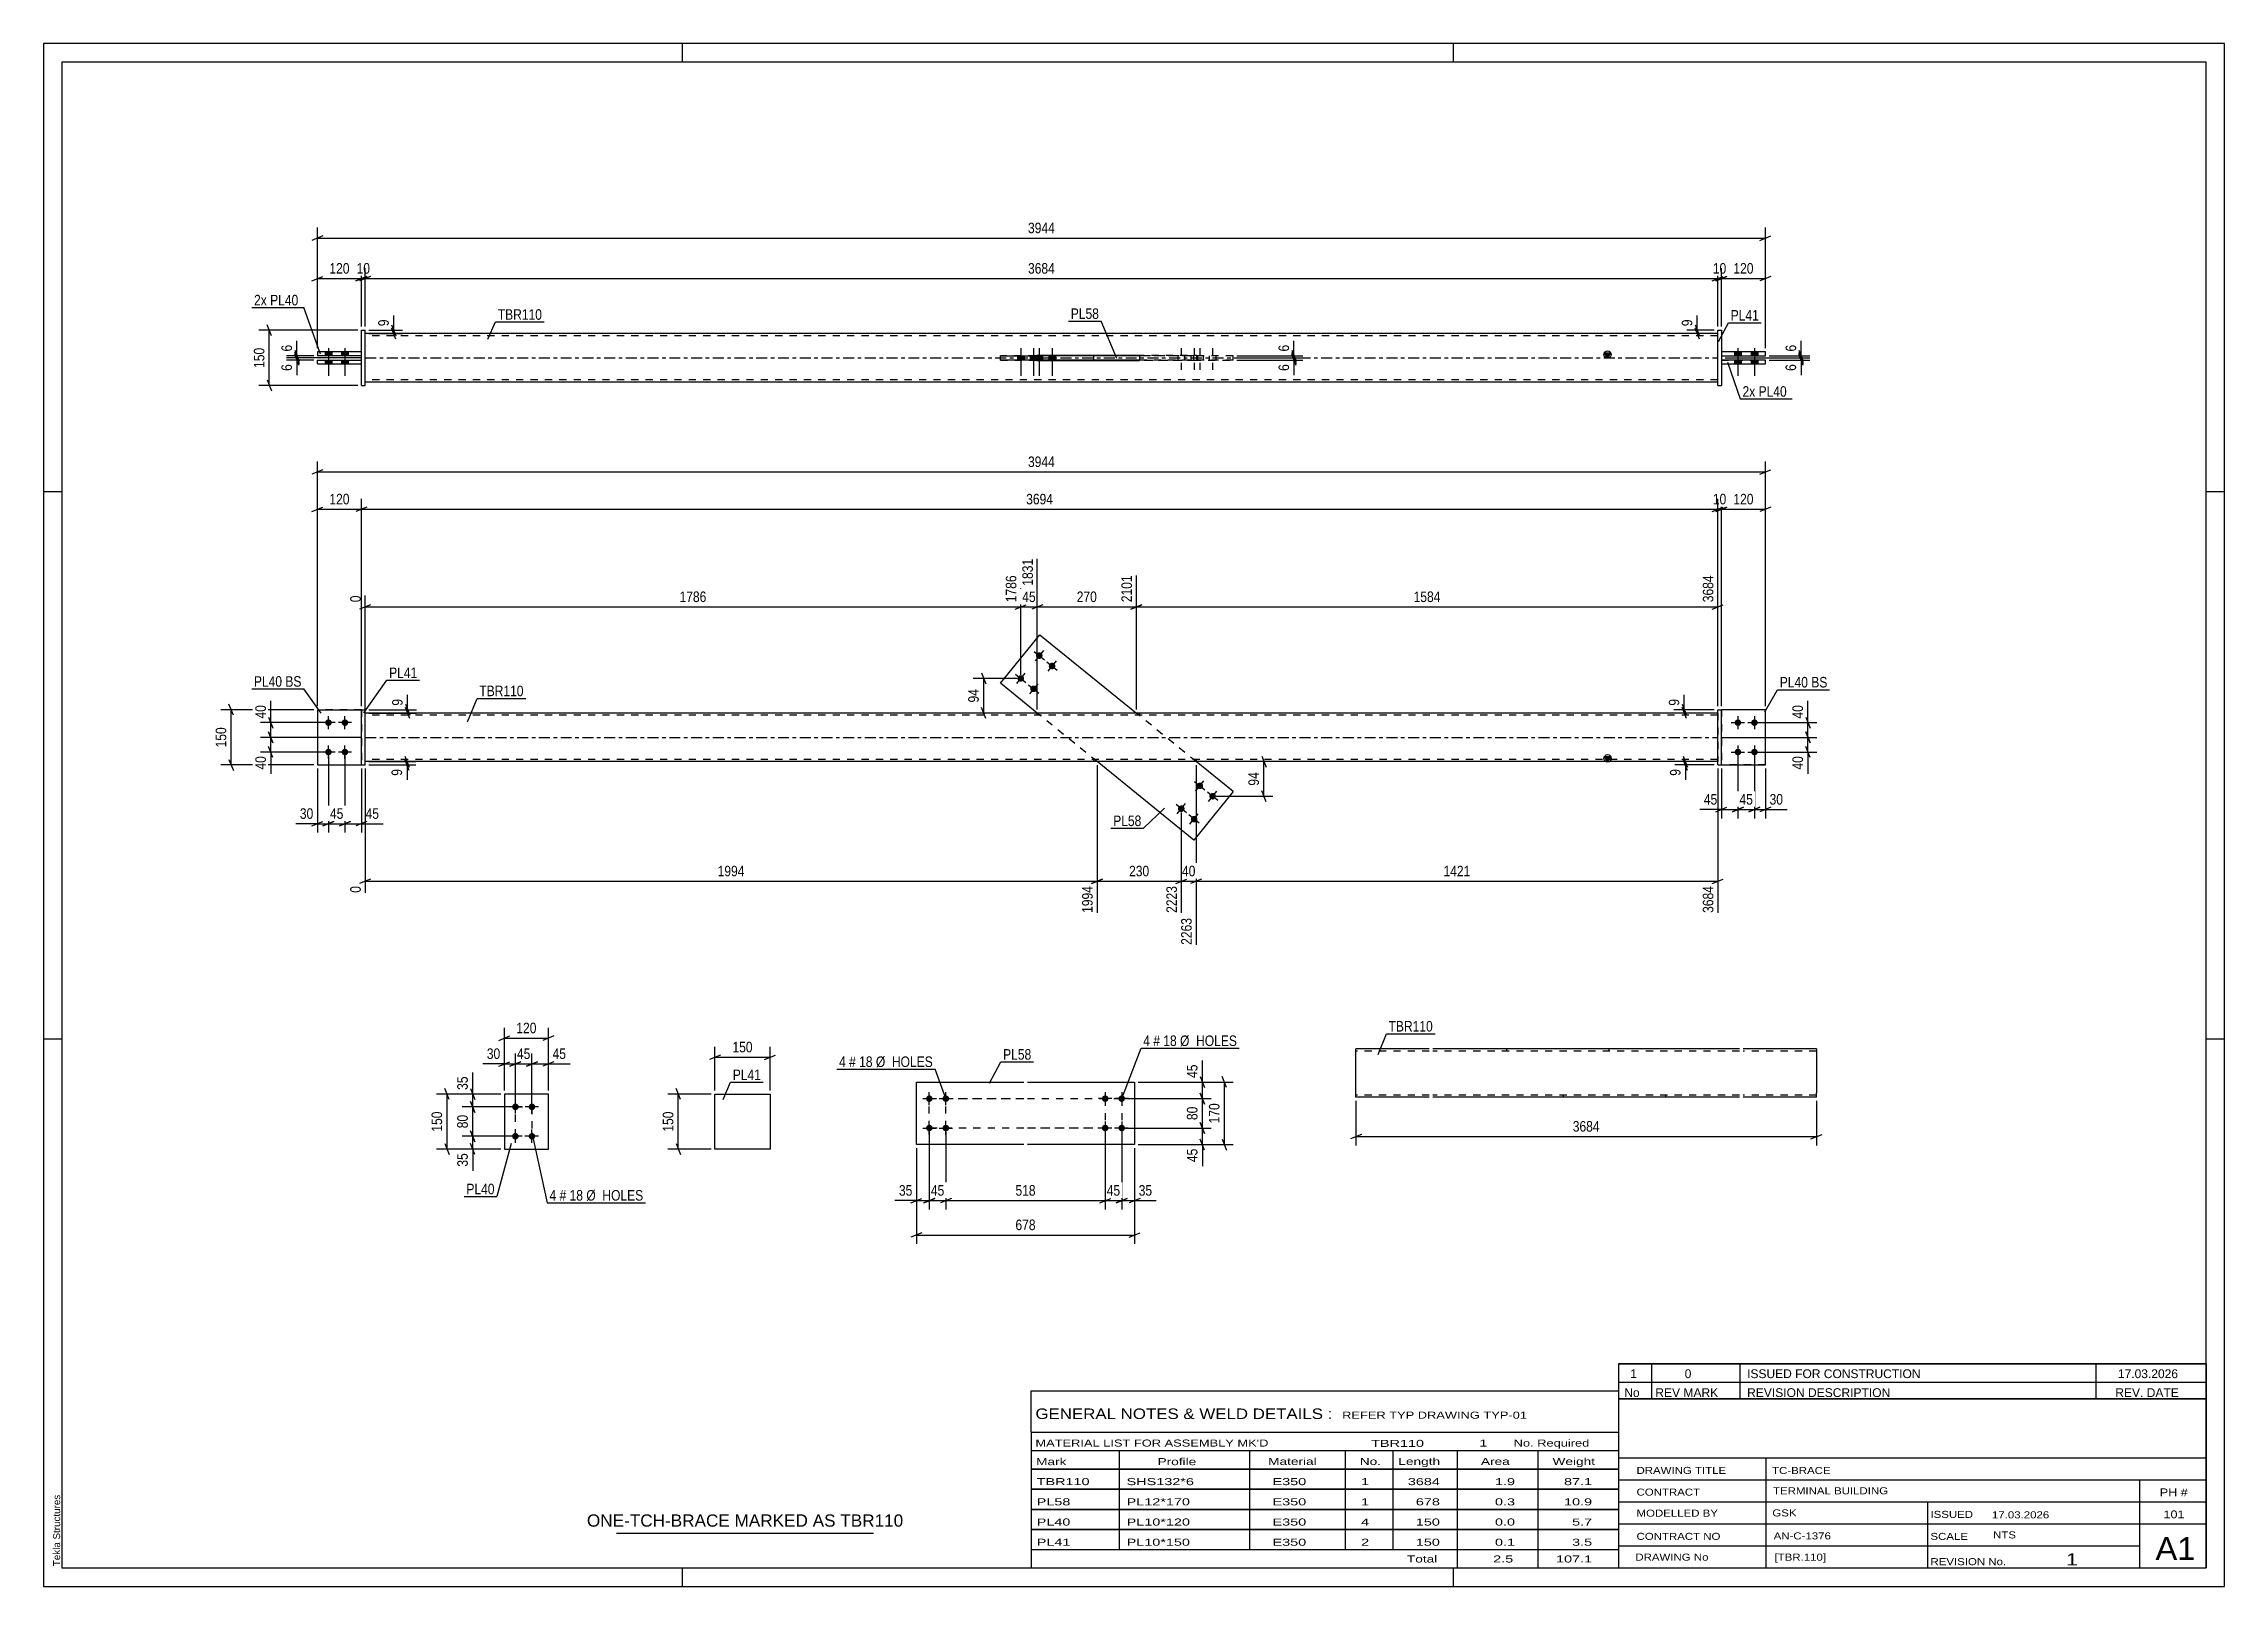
# Paper-space layout 'Layout1' of a CAD drawing. Header units: millimetres. Extents: x 0 to 594, y 0 to 420.
# The model-space entities are those that its viewports show. They can reach past a viewport. Long polylines and large blocks are cut down to what shows.
import ezdxf

# ---------------------------------------------------------------- set-up
doc = ezdxf.new("R2010")
doc.units = ezdxf.units.MM
doc.linetypes.add('DXK_LINE_DOT2', pattern=[3.9198, 1.9599, -1.9599])
doc.linetypes.add('DXK_LINE_DOT3', pattern=[5.9187, 2.979, -0.9799, 0.9799, -0.9799])
doc.layers.add('Viewport layer', color=7, linetype='Continuous', plot=False)
doc.styles.add('Arial', font='ARIAL.TTF', dxfattribs={"height": 0.2})
doc.styles.add('Arial Narrow', font='ARIALN.TTF', dxfattribs={"height": 0.2})

# ---------------------------------------------------------------- blocks, each defined once
blk = doc.blocks.new('Unknown-581559896-1128')
at = {"color": 5, "linetype": 'Continuous'}
for p, q in [((594, 420), (0, 420)), ((0, 420), (0, 0)), ((174, 415), (174, 420)), ((384, 415), (384, 420)), ((594, 0), (594, 420)), ((589, 415), (5, 415)), ((5, 415), (5, 5)), ((589, 5), (589, 415)), ((5, 298), (0, 298)), ((594, 298), (589, 298)), ((5, 149), (0, 149)), ((594, 149), (589, 149)), ((0, 0), (594, 0)), ((5, 5), (589, 5)), ((174, 0), (174, 5)), ((384, 0), (384, 5))]:
    blk.add_line(p, q, dxfattribs=at)
at = {"color": 174, "linetype": 'Continuous', "style": 'Arial'}
blk.add_text('Tekla Structures', height=1.9102, rotation=90, dxfattribs=at).set_placement((4.5, 5.5))
blk = doc.blocks.new('Part-581559896-3650 - 3649')
at = {"color": 2, "linetype": 'Continuous'}
for p, q in [((237.75, 137.28), (266.95, 137.28)), ((237.75, 120.28), (237.75, 137.28)), ((267.95, 137.28), (297.15, 137.28)), ((297.15, 137.28), (297.15, 120.28)), ((266.95, 120.28), (237.75, 120.28)), ((297.15, 120.28), (267.95, 120.28))]:
    blk.add_line(p, q, dxfattribs=at)
blk = doc.blocks.new('Bolt-581559896-3651 - 3649')
at = {"linetype": 'Continuous'}
for points in [[(289.15, 131.88, -1), (289.15, 133.68, -1)], [(293.65, 131.88, -1), (293.65, 133.68, -1)], [(289.15, 123.88, -1), (289.15, 125.68, -1)], [(293.65, 123.88, -1), (293.65, 125.68, -1)]]:
    blk.add_hatch(color=1, dxfattribs=at).paths.add_polyline_path(points)
at = {"color": 1, "linetype": 'Continuous'}
for p, q in [((290.95, 132.78), (287.35, 132.78)), ((289.15, 134.58), (289.15, 130.98)), ((295.45, 132.78), (291.85, 132.78)), ((293.65, 134.58), (293.65, 130.98)), ((290.95, 124.78), (287.35, 124.78)), ((289.15, 126.58), (289.15, 122.98)), ((295.45, 124.78), (291.85, 124.78)), ((293.65, 126.58), (293.65, 122.98))]:
    blk.add_line(p, q, dxfattribs=at)
blk = doc.blocks.new('Bolt-581559896-3652 - 3649')
at = {"linetype": 'Continuous'}
for points in [[(241.25, 133.68, -1), (241.25, 131.88, -1)], [(245.75, 133.68, -1), (245.75, 131.88, -1)], [(241.25, 125.68, -1), (241.25, 123.88, -1)], [(245.75, 125.68, -1), (245.75, 123.88, -1)]]:
    blk.add_hatch(color=1, dxfattribs=at).paths.add_polyline_path(points)
at = {"color": 1, "linetype": 'Continuous'}
for p, q in [((239.45, 132.78), (243.05, 132.78)), ((241.25, 130.98), (241.25, 134.58)), ((243.95, 132.78), (247.55, 132.78)), ((245.75, 130.98), (245.75, 134.58)), ((239.45, 124.78), (243.05, 124.78)), ((241.25, 122.98), (241.25, 126.58)), ((243.95, 124.78), (247.55, 124.78)), ((245.75, 122.98), (245.75, 126.58))]:
    blk.add_line(p, q, dxfattribs=at)
blk = doc.blocks.new('Part-581559896-1555 - 1539')
at = {"color": 2, "linetype": 'Continuous'}
for p, q in [((125.51, 134.04), (125.51, 119.04)), ((137.51, 134.04), (125.51, 134.04)), ((137.51, 119.04), (137.51, 134.04)), ((125.51, 119.04), (137.51, 119.04))]:
    blk.add_line(p, q, dxfattribs=at)
blk = doc.blocks.new('Bolt-581559896-1560 - 1539')
at = {"linetype": 'Continuous'}
for points in [[(128.51, 129.64, -1), (128.51, 131.44, -1)], [(133.01, 129.64, -1), (133.01, 131.44, -1)], [(128.51, 121.64, -1), (128.51, 123.44, -1)], [(133.01, 121.64, -1), (133.01, 123.44, -1)]]:
    blk.add_hatch(color=1, dxfattribs=at).paths.add_polyline_path(points)
at = {"color": 1, "linetype": 'Continuous'}
for p, q in [((128.51, 128.74), (128.51, 132.34)), ((133.01, 128.74), (133.01, 132.34)), ((130.31, 130.54), (126.71, 130.54)), ((134.81, 130.54), (131.21, 130.54)), ((130.31, 122.54), (126.71, 122.54)), ((128.51, 120.74), (128.51, 124.34)), ((134.81, 122.54), (131.21, 122.54)), ((133.01, 120.74), (133.01, 124.34))]:
    blk.add_line(p, q, dxfattribs=at)
blk = doc.blocks.new('Part-581559896-1918 - 1907')
at = {"color": 2, "linetype": 'Continuous'}
for p, q in [((260.6, 245.89), (271.31, 259.09)), ((271.31, 259.09), (297.64, 237.74)), ((270.65, 237.74), (260.6, 245.89)), ((313.26, 203.18), (286.93, 224.54)), ((323.97, 216.39), (313.91, 224.54)), ((323.97, 216.39), (313.26, 203.18))]:
    blk.add_line(p, q, dxfattribs=at)
at = {"color": 7, "linetype": 'DXK_LINE_DOT2'}
for p, q in [((286.93, 224.54), (270.65, 237.74)), ((313.91, 224.54), (297.64, 237.74))]:
    blk.add_line(p, q, dxfattribs=at)
blk = doc.blocks.new('Bolt-581559896-1910 - 1907')
at = {"linetype": 'Continuous'}
for points in [[(314.35, 217.23, -1), (315.49, 218.63, -1)], [(317.85, 214.4, -1), (318.98, 215.79, -1)], [(309.31, 211.02, -1), (310.45, 212.42, -1)], [(312.81, 208.18, -1), (313.94, 209.58, -1)]]:
    blk.add_hatch(color=1, dxfattribs=at).paths.add_polyline_path(points)
at = {"color": 1, "linetype": 'Continuous'}
for p, q in [((316.32, 216.8), (313.52, 219.06)), ((313.78, 216.53), (316.05, 219.33)), ((319.81, 213.96), (317.02, 216.23)), ((317.28, 213.7), (319.55, 216.49)), ((311.28, 210.58), (308.48, 212.85)), ((308.75, 210.32), (311.01, 213.11)), ((314.77, 207.75), (311.98, 210.02)), ((312.24, 207.48), (314.51, 210.28))]:
    blk.add_line(p, q, dxfattribs=at)
blk = doc.blocks.new('Bolt-581559896-1911 - 1907')
at = {"linetype": 'Continuous'}
for points in [[(271.76, 254.09, -1), (270.62, 252.69, -1)], [(275.25, 251.26, -1), (274.12, 249.86, -1)], [(266.72, 247.88, -1), (265.59, 246.48, -1)], [(270.21, 245.04, -1), (269.08, 243.65, -1)]]:
    blk.add_hatch(color=1, dxfattribs=at).paths.add_polyline_path(points)
at = {"color": 1, "linetype": 'Continuous'}
for p, q in [((269.79, 254.53), (272.59, 252.26)), ((272.33, 254.79), (270.06, 252)), ((273.29, 251.69), (276.08, 249.43)), ((275.82, 251.96), (273.55, 249.16)), ((264.75, 248.31), (267.55, 246.05)), ((267.29, 248.58), (265.02, 245.78)), ((268.25, 245.48), (271.05, 243.21)), ((270.78, 245.74), (268.51, 242.95))]:
    blk.add_line(p, q, dxfattribs=at)
blk = doc.blocks.new('Bolt-581559896-1912 - 1907')
at = {"linetype": 'Continuous'}
for points in [[(77.58, 234.24, -1), (77.58, 236.04, -1)], [(82.08, 234.24, -1), (82.08, 236.04, -1)], [(77.58, 226.24, -1), (77.58, 228.04, -1)], [(82.08, 226.24, -1), (82.08, 228.04, -1)]]:
    blk.add_hatch(color=1, dxfattribs=at).paths.add_polyline_path(points)
at = {"color": 1, "linetype": 'Continuous'}
for p, q in [((79.38, 235.14), (75.78, 235.14)), ((77.58, 233.34), (77.58, 236.94)), ((83.88, 235.14), (80.28, 235.14)), ((82.08, 233.34), (82.08, 236.94)), ((79.38, 227.14), (75.78, 227.14)), ((77.58, 225.34), (77.58, 228.94)), ((83.88, 227.14), (80.28, 227.14)), ((82.08, 225.34), (82.08, 228.94))]:
    blk.add_line(p, q, dxfattribs=at)
blk = doc.blocks.new('Bolt-581559896-1913 - 1907')
at = {"linetype": 'Continuous'}
for points in [[(461.5, 236.04, -1), (461.5, 234.24, -1)], [(466, 236.04, -1), (466, 234.24, -1)], [(461.5, 228.04, -1), (461.5, 226.24, -1)], [(466, 228.04, -1), (466, 226.24, -1)]]:
    blk.add_hatch(color=1, dxfattribs=at).paths.add_polyline_path(points)
at = {"color": 1, "linetype": 'Continuous'}
for p, q in [((459.7, 235.14), (463.3, 235.14)), ((461.5, 236.94), (461.5, 233.34)), ((464.2, 235.14), (467.8, 235.14)), ((466, 236.94), (466, 233.34)), ((459.7, 227.14), (463.3, 227.14)), ((461.5, 228.94), (461.5, 225.34)), ((464.2, 227.14), (467.8, 227.14)), ((466, 228.94), (466, 225.34))]:
    blk.add_line(p, q, dxfattribs=at)
blk = doc.blocks.new('Part-581559896-1923 - 1907')
at = {"color": 2, "linetype": 'Continuous'}
for p, q in [((86.58, 223.64), (86.58, 238.64)), ((86.58, 238.64), (87.58, 238.64)), ((87.58, 223.64), (87.58, 238.64)), ((86.58, 223.64), (87.58, 223.64))]:
    blk.add_line(p, q, dxfattribs=at)
blk = doc.blocks.new('Part-581559896-1928 - 1907')
at = {"color": 7, "linetype": 'DXK_LINE_DOT2'}
for p, q in [((74.58, 238.64), (74.58, 223.64)), ((74.58, 238.64), (86.58, 238.64)), ((86.58, 238.64), (86.58, 223.64)), ((74.58, 223.64), (86.58, 223.64))]:
    blk.add_line(p, q, dxfattribs=at)
blk = doc.blocks.new('Part-581559896-1933 - 1907')
at = {"color": 2, "linetype": 'Continuous'}
for p, q in [((74.58, 238.64), (74.58, 223.64)), ((74.58, 238.64), (86.58, 238.64)), ((74.58, 223.64), (86.58, 223.64))]:
    blk.add_line(p, q, dxfattribs=at)
at = {"color": 7, "linetype": 'DXK_LINE_DOT2'}
for q in [(74.58, 238.64), (86.58, 223.64)]:
    blk.add_line((86.58, 238.64), q, dxfattribs=at)
blk = doc.blocks.new('Part-581559896-1943 - 1907')
at = {"linetype": 'Continuous'}
blk.add_hatch(color=2, dxfattribs=at).paths.add_polyline_path([(426, 224.54), (425.2, 225.94), (426.8, 225.94)])
at = {"color": 2, "linetype": 'Continuous'}
for p, q in [((456, 237.74), (87.58, 237.74)), ((426, 224.54), (425.2, 225.94)), ((425.2, 225.94), (426.8, 225.94)), ((426.8, 225.94), (426, 224.54)), ((456, 224.54), (87.58, 224.54))]:
    blk.add_line(p, q, dxfattribs=at)
at = {"color": 7, "linetype": 'DXK_LINE_DOT2'}
for p, q in [((87.58, 224.54), (87.58, 237.74)), ((270.55, 237.74), (270.55, 237.14)), ((298.48, 237.74), (298.48, 237.14)), ((456, 237.74), (456, 224.54)), ((456, 237.14), (87.58, 237.14)), ((456, 225.14), (87.58, 225.14)), ((286.09, 224.54), (286.09, 225.14)), ((314.01, 224.54), (314.01, 225.14))]:
    blk.add_line(p, q, dxfattribs=at)
at = {"color": 7, "linetype": 'DXK_LINE_DOT3'}
blk.add_line((87.58, 231.14), (456, 231.14), dxfattribs=at)
at = {"color": 2, "linetype": 'Continuous'}
blk.add_circle((426, 225.44), 1, dxfattribs=at)
blk = doc.blocks.new('Part-581559896-1948 - 1907')
at = {"color": 2, "linetype": 'Continuous'}
for p, q in [((469, 238.64), (457, 238.64)), ((469, 223.64), (469, 238.64)), ((457, 223.64), (469, 223.64))]:
    blk.add_line(p, q, dxfattribs=at)
at = {"color": 7, "linetype": 'DXK_LINE_DOT2'}
blk.add_line((457, 238.64), (457, 223.64), dxfattribs=at)
blk = doc.blocks.new('Part-581559896-1953 - 1907')
at = {"color": 7, "linetype": 'DXK_LINE_DOT2'}
for p, q in [((469, 238.64), (457, 238.64)), ((457, 223.64), (457, 238.64)), ((469, 223.64), (469, 238.64)), ((469, 223.64), (457, 223.64))]:
    blk.add_line(p, q, dxfattribs=at)
blk = doc.blocks.new('Part-581559896-1954 - 1907')
at = {"color": 2, "linetype": 'Continuous'}
for p, q in [((456, 238.64), (457, 238.64)), ((456, 223.64), (456, 238.64)), ((457, 223.64), (457, 238.64)), ((456, 223.64), (456, 223.64)), ((456, 223.64), (457, 223.64))]:
    blk.add_line(p, q, dxfattribs=at)
at = {"color": 7, "linetype": 'DXK_LINE_DOT2'}
for p, q in [((456, 238.64), (457, 238.64)), ((456, 223.64), (457, 223.64))]:
    blk.add_line(p, q, dxfattribs=at)
blk = doc.blocks.new('Bolt-581559896-2355 - 2348')
at = {"linetype": 'Continuous'}
for points in [[(76.68, 335.05), (78.48, 335.05), (78.48, 336.05), (76.68, 336.05)], [(76.68, 335.05), (78.48, 335.05), (78.48, 336.05), (76.68, 336.05)], [(76.68, 332.85), (78.48, 332.85), (78.48, 333.85), (76.68, 333.85)], [(76.68, 332.85), (78.48, 332.85), (78.48, 333.85), (76.68, 333.85)], [(81.18, 335.05), (82.98, 335.05), (82.98, 336.05), (81.18, 336.05)], [(81.18, 335.05), (82.98, 335.05), (82.98, 336.05), (81.18, 336.05)], [(81.18, 332.85), (82.98, 332.85), (82.98, 333.85), (81.18, 333.85)], [(81.18, 332.85), (82.98, 332.85), (82.98, 333.85), (81.18, 333.85)]]:
    blk.add_hatch(color=1, dxfattribs=at).paths.add_polyline_path(points)
at = {"color": 1, "linetype": 'Continuous'}
for p, q in [((76.68, 336.05), (76.68, 335.05)), ((76.68, 336.05), (76.68, 335.05)), ((76.68, 333.85), (76.68, 332.85)), ((76.68, 333.85), (76.68, 332.85)), ((77.58, 337.05), (77.58, 329.55)), ((77.58, 337.05), (77.58, 329.55)), ((78.48, 336.05), (78.48, 335.05)), ((78.48, 336.05), (78.48, 335.05)), ((78.48, 333.85), (78.48, 332.85)), ((78.48, 333.85), (78.48, 332.85)), ((81.18, 336.05), (81.18, 335.05)), ((81.18, 336.05), (81.18, 335.05)), ((81.18, 333.85), (81.18, 332.85)), ((81.18, 333.85), (81.18, 332.85)), ((82.08, 337.05), (82.08, 329.55)), ((82.08, 337.05), (82.08, 329.55)), ((82.98, 336.05), (82.98, 335.05)), ((82.98, 336.05), (82.98, 335.05)), ((82.98, 333.85), (82.98, 332.85)), ((82.98, 333.85), (82.98, 332.85))]:
    blk.add_line(p, q, dxfattribs=at)
blk = doc.blocks.new('Part-581559896-2362 - 2348')
at = {"color": 2, "linetype": 'Continuous'}
for p, q in [((74.58, 336.05), (74.58, 335.05)), ((86.58, 336.05), (74.58, 336.05)), ((86.58, 335.05), (74.58, 335.05)), ((86.58, 335.05), (86.58, 336.05))]:
    blk.add_line(p, q, dxfattribs=at)
blk = doc.blocks.new('Part-581559896-2354 - 2348')
at = {"color": 2, "linetype": 'Continuous'}
for p, q in [((260.6, 333.85), (260.6, 335.05)), ((260.6, 335.05), (271.31, 335.05)), ((271.31, 333.85), (260.6, 333.85)), ((271.31, 333.85), (271.31, 335.05)), ((298.48, 335.05), (271.31, 335.05)), ((298.48, 333.85), (271.31, 333.85))]:
    blk.add_line(p, q, dxfattribs=at)
at = {"color": 7, "linetype": 'DXK_LINE_DOT2'}
for p, q in [((313.26, 335.05), (260.6, 335.05)), ((260.6, 333.85), (313.26, 333.85)), ((323.97, 335.05), (298.48, 335.05)), ((323.97, 333.85), (298.48, 333.85)), ((313.26, 333.85), (313.26, 335.05)), ((323.97, 335.05), (313.26, 335.05)), ((313.26, 333.85), (323.97, 333.85)), ((323.97, 333.85), (323.97, 335.05))]:
    blk.add_line(p, q, dxfattribs=at)
blk = doc.blocks.new('Bolt-581559896-2356 - 2348')
at = {"linetype": 'Continuous'}
for points in [[(462.4, 336.05), (460.6, 336.05), (460.6, 335.05), (462.4, 335.05)], [(462.4, 336.05), (460.6, 336.05), (460.6, 335.05), (462.4, 335.05)], [(462.4, 333.85), (460.6, 333.85), (460.6, 332.85), (462.4, 332.85)], [(462.4, 333.85), (460.6, 333.85), (460.6, 332.85), (462.4, 332.85)], [(466.9, 336.05), (465.1, 336.05), (465.1, 335.05), (466.9, 335.05)], [(466.9, 336.05), (465.1, 336.05), (465.1, 335.05), (466.9, 335.05)], [(466.9, 333.85), (465.1, 333.85), (465.1, 332.85), (466.9, 332.85)], [(466.9, 333.85), (465.1, 333.85), (465.1, 332.85), (466.9, 332.85)]]:
    blk.add_hatch(color=1, dxfattribs=at).paths.add_polyline_path(points)
at = {"color": 1, "linetype": 'Continuous'}
for p, q in [((460.6, 336.05), (460.6, 335.05)), ((460.6, 336.05), (460.6, 335.05)), ((460.6, 333.85), (460.6, 332.85)), ((460.6, 333.85), (460.6, 332.85)), ((461.5, 337.05), (461.5, 329.55)), ((461.5, 337.05), (461.5, 329.55)), ((462.4, 336.05), (462.4, 335.05)), ((462.4, 336.05), (462.4, 335.05)), ((462.4, 333.85), (462.4, 332.85)), ((462.4, 333.85), (462.4, 332.85)), ((465.1, 336.05), (465.1, 335.05)), ((465.1, 336.05), (465.1, 335.05)), ((465.1, 333.85), (465.1, 332.85)), ((465.1, 333.85), (465.1, 332.85)), ((466, 337.05), (466, 329.55)), ((466, 337.05), (466, 329.55)), ((466.9, 336.05), (466.9, 335.05)), ((466.9, 336.05), (466.9, 335.05)), ((466.9, 333.85), (466.9, 332.85)), ((466.9, 333.85), (466.9, 332.85))]:
    blk.add_line(p, q, dxfattribs=at)
blk = doc.blocks.new('Part-581559896-2357 - 2348')
at = {"color": 2, "linetype": 'Continuous'}
for p, q in [((86.58, 326.95), (86.58, 341.95)), ((86.58, 341.95), (87.58, 341.95)), ((87.58, 326.95), (87.58, 341.95)), ((86.58, 326.95), (87.58, 326.95))]:
    blk.add_line(p, q, dxfattribs=at)
blk = doc.blocks.new('Part-581559896-2367 - 2348')
at = {"color": 2, "linetype": 'Continuous'}
for p, q in [((74.58, 332.85), (74.58, 333.85)), ((74.58, 333.85), (86.58, 333.85)), ((74.58, 332.85), (86.58, 332.85)), ((86.58, 332.85), (86.58, 333.85))]:
    blk.add_line(p, q, dxfattribs=at)
blk = doc.blocks.new('Part-581559896-2372 - 2348')
at = {"color": 2, "linetype": 'Continuous'}
for p, q in [((456, 341.95), (456, 341.95)), ((456, 326.95), (456, 341.95)), ((456, 341.95), (457, 341.95)), ((457, 341.95), (457, 341.95)), ((457, 341.95), (457, 326.95)), ((456, 326.95), (457, 326.95)), ((456, 326.95), (456, 326.95)), ((457, 326.95), (457, 326.95))]:
    blk.add_line(p, q, dxfattribs=at)
at = {"color": 7, "linetype": 'DXK_LINE_DOT2'}
for p, q in [((456, 341.95), (457, 341.95)), ((456, 326.95), (457, 326.95)), ((457, 326.95), (457, 326.95))]:
    blk.add_line(p, q, dxfattribs=at)
blk = doc.blocks.new('Part-581559896-2377 - 2348')
at = {"color": 2, "linetype": 'Continuous'}
for p, q in [((469, 336.05), (457, 336.05)), ((457, 336.05), (457, 335.05)), ((457, 335.05), (469, 335.05)), ((469, 335.05), (469, 336.05))]:
    blk.add_line(p, q, dxfattribs=at)
at = {"color": 7, "linetype": 'DXK_LINE_DOT2'}
for p, q in [((469, 336.05), (457, 336.05)), ((457, 335.05), (469, 335.05))]:
    blk.add_line(p, q, dxfattribs=at)
blk = doc.blocks.new('Part-581559896-2382 - 2348')
at = {"color": 2, "linetype": 'Continuous'}
for p, q in [((469, 333.85), (457, 333.85)), ((457, 333.85), (457, 332.85)), ((457, 332.85), (469, 332.85)), ((469, 332.85), (469, 333.85))]:
    blk.add_line(p, q, dxfattribs=at)
at = {"color": 7, "linetype": 'DXK_LINE_DOT2'}
for p, q in [((457, 333.85), (469, 333.85)), ((457, 332.85), (469, 332.85))]:
    blk.add_line(p, q, dxfattribs=at)
blk = doc.blocks.new('Part-581559896-2387 - 2348')
at = {"linetype": 'Continuous'}
blk.add_hatch(color=2, dxfattribs=at).paths.add_polyline_path([(426, 334.45), (425.2, 335.85), (426.8, 335.85)])
at = {"color": 2, "linetype": 'Continuous'}
for p, q in [((456, 341.05), (87.58, 341.05)), ((270.55, 335.05), (270.55, 335.15)), ((270.55, 335.15), (298.48, 335.15)), ((270.55, 333.85), (270.55, 333.75)), ((270.55, 333.75), (298.48, 333.75)), ((286.09, 335.15), (286.09, 335.05)), ((286.09, 333.75), (286.09, 333.85)), ((298.48, 335.15), (298.48, 333.75)), ((426, 334.45), (425.2, 335.85)), ((425.2, 335.85), (426.8, 335.85)), ((426.8, 335.85), (426, 334.45)), ((456, 327.85), (87.58, 327.85))]:
    blk.add_line(p, q, dxfattribs=at)
at = {"color": 7, "linetype": 'DXK_LINE_DOT2'}
for p, q in [((87.58, 327.85), (87.58, 341.05)), ((456, 340.45), (87.58, 340.45)), ((456, 327.85), (456, 341.05)), ((270.55, 335.15), (270.55, 333.85)), ((286.09, 335.15), (314.01, 335.15)), ((286.09, 335.05), (286.09, 335.15)), ((286.09, 333.85), (286.09, 335.05)), ((314.01, 333.75), (286.09, 333.75)), ((314.01, 335.15), (314.01, 333.75)), ((456, 328.45), (87.58, 328.45))]:
    blk.add_line(p, q, dxfattribs=at)
at = {"color": 7, "linetype": 'DXK_LINE_DOT3'}
blk.add_line((87.58, 334.45), (456, 334.45), dxfattribs=at)
at = {"color": 2, "linetype": 'Continuous'}
blk.add_circle((426, 335.35), 1, dxfattribs=at)
blk = doc.blocks.new('Bolt-581559896-2393 - 2348')
at = {"linetype": 'Continuous'}
for points in [[(267.05, 335.05), (265.25, 335.05), (265.25, 333.85), (267.05, 333.85)], [(270.55, 335.05), (268.75, 335.05), (268.75, 333.85), (270.55, 333.85)], [(272.09, 335.05), (270.29, 335.05), (270.29, 333.85), (272.09, 333.85)], [(275.59, 335.05), (273.79, 335.05), (273.79, 333.85), (275.59, 333.85)]]:
    blk.add_hatch(color=1, dxfattribs=at).paths.add_polyline_path(points)
at = {"color": 1, "linetype": 'Continuous'}
for p, q in [((265.25, 335.05), (265.25, 333.85)), ((266.15, 337.05), (266.15, 329.55)), ((267.05, 335.05), (267.05, 333.85)), ((268.75, 335.05), (268.75, 333.85)), ((269.65, 337.05), (269.65, 329.55)), ((270.29, 335.05), (270.29, 333.85)), ((270.55, 335.05), (270.55, 333.85)), ((271.19, 337.05), (271.19, 329.55)), ((272.09, 335.05), (272.09, 333.85)), ((273.79, 335.05), (273.79, 333.85)), ((274.69, 337.05), (274.69, 329.55)), ((275.59, 335.05), (275.59, 333.85))]:
    blk.add_line(p, q, dxfattribs=at)
blk = doc.blocks.new('Bolt-581559896-2394 - 2348')
at = {"color": 1, "linetype": 'DXK_LINE_DOT2'}
for p, q in [((308.98, 335.05), (308.98, 333.85)), ((309.88, 337.05), (309.88, 329.55)), ((310.78, 335.05), (310.78, 333.85)), ((312.47, 335.05), (312.47, 333.85)), ((313.37, 337.05), (313.37, 329.55)), ((314.02, 335.05), (314.02, 333.85)), ((314.27, 335.05), (314.27, 333.85)), ((314.92, 337.05), (314.92, 329.55)), ((315.82, 335.05), (315.82, 333.85)), ((317.51, 335.05), (317.51, 333.85)), ((318.41, 337.05), (318.41, 329.55)), ((319.31, 335.05), (319.31, 333.85))]:
    blk.add_line(p, q, dxfattribs=at)
blk = doc.blocks.new('Part-581559896-1515 - 1499')
at = {"color": 2, "linetype": 'Continuous'}
for p, q in [((182.87, 134.04), (197.87, 134.04)), ((182.87, 119.04), (182.87, 134.04)), ((197.87, 134.04), (197.87, 119.04)), ((197.87, 119.04), (182.87, 119.04))]:
    blk.add_line(p, q, dxfattribs=at)
blk = doc.blocks.new('Part-581559896-1241 - 1223')
at = {"color": 2, "linetype": 'Continuous'}
for p, q in [((377.44, 146.35), (357.44, 146.35)), ((357.44, 133.24), (357.44, 146.35)), ((461.9, 146.35), (378.44, 146.35)), ((482.9, 146.35), (462.9, 146.35)), ((482.9, 146.35), (482.9, 134.35)), ((357.44, 133.15), (357.44, 133.24)), ((377.44, 133.15), (357.44, 133.15)), ((461.9, 133.15), (378.44, 133.15)), ((482.9, 133.15), (462.9, 133.15)), ((482.9, 133.15), (482.9, 134.35))]:
    blk.add_line(p, q, dxfattribs=at)
at = {"color": 7, "linetype": 'DXK_LINE_DOT2'}
for p, q in [((377.44, 145.75), (357.44, 145.75)), ((461.9, 145.75), (378.44, 145.75)), ((398.44, 146.35), (398.44, 145.75)), ((426.37, 146.35), (426.37, 145.75)), ((482.9, 145.75), (462.9, 145.75)), ((482.9, 145.75), (482.9, 145.7)), ((482.9, 145.7), (482.9, 145.75)), ((482.9, 145.61), (482.9, 145.7)), ((482.9, 145.7), (482.9, 145.61)), ((357.44, 133.75), (357.44, 133.79)), ((377.44, 133.75), (357.44, 133.75)), ((461.9, 133.75), (378.44, 133.75)), ((413.97, 133.15), (413.97, 133.75)), ((441.9, 133.15), (441.9, 133.75)), ((482.9, 133.75), (462.9, 133.75)), ((482.9, 133.79), (482.9, 134.12)), ((482.9, 133.75), (482.9, 133.79))]:
    blk.add_line(p, q, dxfattribs=at)
blk = doc.blocks.new('Rectangle-581559896-3824 - 3649')
at = {"color": 1, "linetype": 'DXK_LINE_DOT2'}
for p, q in [((241.25, 132.78), (266.95, 132.78)), ((241.25, 124.78), (241.25, 132.78)), ((267.95, 132.78), (293.65, 132.78)), ((293.65, 132.78), (293.65, 124.78)), ((266.95, 124.78), (241.25, 124.78)), ((293.65, 124.78), (267.95, 124.78))]:
    blk.add_line(p, q, dxfattribs=at)
blk = doc.blocks.new('Rectangle-581559896-1675 - 1539')
at = {"color": 1, "linetype": 'DXK_LINE_DOT2'}
blk.add_lwpolyline([(128.51, 130.54), (133.01, 130.54), (133.01, 122.54), (128.51, 122.54), (128.51, 130.54)], close=True, dxfattribs=at)
blk = doc.blocks.new('Rectangle-581559896-3834 - 3649')
at = {"color": 1, "linetype": 'DXK_LINE_DOT2'}
for p, q in [((245.75, 132.78), (266.95, 132.78)), ((245.75, 124.78), (245.75, 132.78)), ((267.95, 132.78), (289.15, 132.78)), ((289.15, 132.78), (289.15, 124.78)), ((266.95, 124.78), (245.75, 124.78)), ((289.15, 124.78), (267.95, 124.78))]:
    blk.add_line(p, q, dxfattribs=at)
blk = doc.blocks.new('StraightDimension-581559896-3657 - 3649')
at = {"color": 7, "linetype": 'Continuous'}
for p, q in [((293.65, 123.78), (293.65, 102.62)), ((297.15, 119.28), (297.15, 102.62)), ((292.15, 104.42), (295.15, 105.62)), ((293.65, 105.02), (297.15, 105.02)), ((298.65, 105.62), (295.65, 104.42))]:
    blk.add_line(p, q, dxfattribs=at)
at = {"color": 0}
blk.add_wipeout([(302.53, 105.77), (302.53, 109.97), (297.68, 109.97), (297.68, 105.77)], dxfattribs=at)
at = {"color": 7, "linetype": 'Continuous'}
blk.add_line((297.15, 105.02), (303.06, 105.02), dxfattribs=at)
blk.add_line((297.15, 105.02), (303.06, 105.02), dxfattribs=at)
at = {"color": 3, "style": 'Arial Narrow'}
blk.add_text('35', height=2.863, dxfattribs=at).set_placement((298.28, 106.37))
blk = doc.blocks.new('StraightDimension-581559896-3658 - 3649')
at = {"color": 7, "linetype": 'Continuous'}
for p, q in [((289.15, 123.78), (289.15, 102.62)), ((293.65, 123.78), (293.65, 102.62)), ((287.65, 104.42), (290.65, 105.62)), ((289.15, 105.02), (293.65, 105.02)), ((295.15, 105.62), (292.15, 104.42))]:
    blk.add_line(p, q, dxfattribs=at)
at = {"color": 0}
blk.add_wipeout([(293.83, 105.77), (293.83, 109.97), (288.97, 109.97), (288.97, 105.77)], dxfattribs=at)
at = {"color": 3, "style": 'Arial Narrow'}
blk.add_text('45', height=2.863, dxfattribs=at).set_placement((289.57, 106.37))
blk = doc.blocks.new('StraightDimension-581559896-3659 - 3649')
at = {"color": 7, "linetype": 'Continuous'}
for p, q in [((245.75, 123.78), (245.75, 102.62)), ((289.15, 123.78), (289.15, 102.62)), ((247.25, 105.62), (244.25, 104.42)), ((245.75, 105.02), (289.15, 105.02)), ((287.65, 104.42), (290.65, 105.62))]:
    blk.add_line(p, q, dxfattribs=at)
at = {"color": 0}
blk.add_wipeout([(270.79, 105.77), (270.79, 109.97), (264.11, 109.97), (264.11, 105.77)], dxfattribs=at)
at = {"color": 3, "style": 'Arial Narrow'}
blk.add_text('518', height=2.863, dxfattribs=at).set_placement((264.71, 106.37))
blk = doc.blocks.new('StraightDimension-581559896-3660 - 3649')
at = {"color": 7, "linetype": 'Continuous'}
for p, q in [((241.25, 123.78), (241.25, 102.62)), ((245.75, 123.78), (245.75, 102.62)), ((239.75, 104.42), (242.75, 105.62)), ((241.25, 105.02), (245.75, 105.02)), ((247.25, 105.62), (244.25, 104.42))]:
    blk.add_line(p, q, dxfattribs=at)
at = {"color": 0}
blk.add_wipeout([(245.93, 105.77), (245.93, 109.97), (241.07, 109.97), (241.07, 105.77)], dxfattribs=at)
at = {"color": 3, "style": 'Arial Narrow'}
blk.add_text('45', height=2.863, dxfattribs=at).set_placement((241.67, 106.37))
blk = doc.blocks.new('StraightDimension-581559896-3661 - 3649')
at = {"color": 7, "linetype": 'Continuous'}
for p, q in [((237.75, 119.28), (237.75, 102.62)), ((241.25, 123.78), (241.25, 102.62)), ((236.25, 104.42), (239.25, 105.62)), ((237.75, 105.02), (241.25, 105.02)), ((242.75, 105.62), (239.75, 104.42))]:
    blk.add_line(p, q, dxfattribs=at)
at = {"color": 0}
blk.add_wipeout([(237.23, 105.77), (237.23, 109.97), (232.37, 109.97), (232.37, 105.77)], dxfattribs=at)
at = {"color": 7, "linetype": 'Continuous'}
blk.add_line((237.75, 105.02), (231.84, 105.02), dxfattribs=at)
blk.add_line((237.75, 105.02), (231.84, 105.02), dxfattribs=at)
at = {"color": 3, "style": 'Arial Narrow'}
blk.add_text('35', height=2.863, dxfattribs=at).set_placement((232.97, 106.37))
blk = doc.blocks.new('StraightDimension-581559896-3677 - 3649')
at = {"color": 7, "linetype": 'Continuous'}
for p, q in [((237.75, 119.28), (237.75, 93.24)), ((297.15, 119.28), (297.15, 93.24)), ((239.25, 96.24), (236.25, 95.04)), ((237.75, 95.64), (297.15, 95.64)), ((295.65, 95.04), (298.65, 96.24))]:
    blk.add_line(p, q, dxfattribs=at)
at = {"color": 0}
blk.add_wipeout([(270.79, 96.39), (270.79, 100.59), (264.11, 100.59), (264.11, 96.39)], dxfattribs=at)
at = {"color": 3, "style": 'Arial Narrow'}
blk.add_text('678', height=2.863, dxfattribs=at).set_placement((264.71, 96.99))
blk = doc.blocks.new('StraightDimension-581559896-3697 - 3649')
at = {"color": 7, "linetype": 'Continuous'}
for p, q in [((298.15, 137.28), (324.03, 137.28)), ((322.23, 135.78), (321.03, 138.78)), ((321.63, 120.28), (321.63, 137.28)), ((298.15, 120.28), (324.03, 120.28)), ((321.03, 121.78), (322.23, 118.78))]:
    blk.add_line(p, q, dxfattribs=at)
at = {"color": 0}
blk.add_wipeout([(320.88, 132.12), (316.68, 132.12), (316.68, 125.44), (320.88, 125.44)], dxfattribs=at)
at = {"color": 3, "style": 'Arial Narrow'}
blk.add_text('170', height=2.863, rotation=90.00021, dxfattribs=at).set_placement((320.28, 126.04))
blk = doc.blocks.new('StraightDimension-581559896-3802 - 3649')
at = {"color": 7, "linetype": 'Continuous'}
for p, q in [((298.15, 137.28), (318.03, 137.28)), ((315.03, 138.78), (316.23, 135.78)), ((315.63, 132.78), (315.63, 137.28)), ((294.65, 132.78), (318.03, 132.78)), ((316.23, 131.28), (315.03, 134.28))]:
    blk.add_line(p, q, dxfattribs=at)
at = {"color": 0}
blk.add_wipeout([(314.88, 142.66), (310.68, 142.66), (310.68, 137.81), (314.88, 137.81)], dxfattribs=at)
at = {"color": 7, "linetype": 'Continuous'}
blk.add_line((315.63, 137.28), (315.63, 143.19), dxfattribs=at)
blk.add_line((315.63, 137.28), (315.63, 143.19), dxfattribs=at)
at = {"color": 3, "style": 'Arial Narrow'}
blk.add_text('45', height=2.863, rotation=90.00021, dxfattribs=at).set_placement((314.28, 138.41))
blk = doc.blocks.new('StraightDimension-581559896-3803 - 3649')
at = {"color": 7, "linetype": 'Continuous'}
for p, q in [((294.65, 132.78), (318.03, 132.78)), ((315.03, 134.28), (316.23, 131.28)), ((315.63, 124.78), (315.63, 132.78)), ((294.65, 124.78), (318.03, 124.78)), ((316.23, 123.28), (315.03, 126.28))]:
    blk.add_line(p, q, dxfattribs=at)
at = {"color": 0}
blk.add_wipeout([(314.88, 131.21), (310.68, 131.21), (310.68, 126.35), (314.88, 126.35)], dxfattribs=at)
at = {"color": 3, "style": 'Arial Narrow'}
blk.add_text('80', height=2.863, rotation=90.00021, dxfattribs=at).set_placement((314.28, 126.95))
blk = doc.blocks.new('StraightDimension-581559896-3804 - 3649')
at = {"color": 7, "linetype": 'Continuous'}
for p, q in [((294.65, 124.78), (318.03, 124.78)), ((315.03, 126.28), (316.23, 123.28)), ((315.63, 120.28), (315.63, 124.78)), ((298.15, 120.28), (318.03, 120.28)), ((316.23, 118.78), (315.03, 121.78))]:
    blk.add_line(p, q, dxfattribs=at)
at = {"color": 0}
blk.add_wipeout([(314.88, 119.76), (310.68, 119.76), (310.68, 114.9), (314.88, 114.9)], dxfattribs=at)
at = {"color": 7, "linetype": 'Continuous'}
blk.add_line((315.63, 120.28), (315.63, 114.38), dxfattribs=at)
blk.add_line((315.63, 120.28), (315.63, 114.38), dxfattribs=at)
at = {"color": 3, "style": 'Arial Narrow'}
blk.add_text('45', height=2.863, rotation=90.00021, dxfattribs=at).set_placement((314.28, 115.5))
blk = doc.blocks.new('StraightDimension-581559896-1562 - 1539')
at = {"color": 7, "linetype": 'Continuous'}
for p, q in [((124.01, 148.64), (127.01, 149.84)), ((125.51, 135.04), (125.51, 152.09)), ((125.51, 149.24), (137.51, 149.24)), ((139.01, 149.84), (136.01, 148.64)), ((137.51, 135.04), (137.51, 152.09))]:
    blk.add_line(p, q, dxfattribs=at)
at = {"color": 0}
blk.add_wipeout([(134.85, 149.99), (134.85, 154.19), (128.16, 154.19), (128.16, 149.99)], dxfattribs=at)
at = {"color": 3, "style": 'Arial Narrow'}
blk.add_text('120', height=2.863, dxfattribs=at).set_placement((128.76, 150.59))
blk = doc.blocks.new('StraightDimension-581559896-1662 - 1539')
at = {"color": 7, "linetype": 'Continuous'}
for p, q in [((127.51, 122.54), (114.03, 122.54)), ((124.51, 119.04), (114.03, 119.04)), ((116.28, 124.04), (117.48, 121.04)), ((117.48, 117.54), (116.28, 120.54)), ((116.88, 119.04), (116.88, 122.54))]:
    blk.add_line(p, q, dxfattribs=at)
at = {"color": 0}
blk.add_wipeout([(116.13, 118.51), (111.93, 118.51), (111.93, 113.66), (116.13, 113.66)], dxfattribs=at)
at = {"color": 7, "linetype": 'Continuous'}
blk.add_line((116.88, 119.04), (116.88, 113.13), dxfattribs=at)
blk.add_line((116.88, 119.04), (116.88, 113.13), dxfattribs=at)
at = {"color": 3, "style": 'Arial Narrow'}
blk.add_text('35', height=2.863, rotation=90.00021, dxfattribs=at).set_placement((115.53, 114.26))
blk = doc.blocks.new('StraightDimension-581559896-1598 - 1539')
at = {"color": 7, "linetype": 'Continuous'}
for p, q in [((127.01, 141.64), (130.01, 142.84)), ((128.51, 131.54), (128.51, 145.09)), ((134.51, 142.84), (131.51, 141.64)), ((133.01, 131.54), (133.01, 145.09)), ((128.51, 142.24), (133.01, 142.24))]:
    blk.add_line(p, q, dxfattribs=at)
at = {"color": 0}
blk.add_wipeout([(133.18, 142.99), (133.18, 147.19), (128.33, 147.19), (128.33, 142.99)], dxfattribs=at)
at = {"color": 3, "style": 'Arial Narrow'}
blk.add_text('45', height=2.863, dxfattribs=at).set_placement((128.93, 143.59))
blk = doc.blocks.new('StraightDimension-581559896-1582 - 1539')
at = {"color": 7, "linetype": 'Continuous'}
for p, q in [((131.51, 141.64), (134.51, 142.84)), ((133.01, 131.54), (133.01, 145.09)), ((139.01, 142.84), (136.01, 141.64)), ((137.51, 135.04), (137.51, 145.09)), ((133.01, 142.24), (137.51, 142.24))]:
    blk.add_line(p, q, dxfattribs=at)
at = {"color": 0}
blk.add_wipeout([(142.89, 142.99), (142.89, 147.19), (138.03, 147.19), (138.03, 142.99)], dxfattribs=at)
at = {"color": 7, "linetype": 'Continuous'}
blk.add_line((137.51, 142.24), (143.41, 142.24), dxfattribs=at)
blk.add_line((137.51, 142.24), (143.41, 142.24), dxfattribs=at)
at = {"color": 3, "style": 'Arial Narrow'}
blk.add_text('45', height=2.863, dxfattribs=at).set_placement((138.63, 143.59))
blk = doc.blocks.new('StraightDimension-581559896-1608 - 1539')
at = {"color": 7, "linetype": 'Continuous'}
for p, q in [((124.01, 141.64), (127.01, 142.84)), ((125.51, 135.04), (125.51, 145.09)), ((130.01, 142.84), (127.01, 141.64)), ((128.51, 131.54), (128.51, 145.09)), ((125.51, 142.24), (128.51, 142.24))]:
    blk.add_line(p, q, dxfattribs=at)
at = {"color": 0}
blk.add_wipeout([(124.98, 142.99), (124.98, 147.19), (120.12, 147.19), (120.12, 142.99)], dxfattribs=at)
at = {"color": 7, "linetype": 'Continuous'}
blk.add_line((125.51, 142.24), (119.6, 142.24), dxfattribs=at)
blk.add_line((125.51, 142.24), (119.6, 142.24), dxfattribs=at)
at = {"color": 3, "style": 'Arial Narrow'}
blk.add_text('30', height=2.863, dxfattribs=at).set_placement((120.72, 143.59))
blk = doc.blocks.new('StraightDimension-581559896-1622 - 1539')
at = {"color": 7, "linetype": 'Continuous'}
for p, q in [((124.51, 134.04), (107.03, 134.04)), ((110.48, 132.54), (109.28, 135.54)), ((109.88, 119.04), (109.88, 134.04)), ((124.51, 119.04), (107.03, 119.04)), ((109.28, 120.54), (110.48, 117.54))]:
    blk.add_line(p, q, dxfattribs=at)
at = {"color": 0}
blk.add_wipeout([(109.13, 129.88), (104.93, 129.88), (104.93, 123.19), (109.13, 123.19)], dxfattribs=at)
at = {"color": 3, "style": 'Arial Narrow'}
blk.add_text('150', height=2.863, rotation=90.00021, dxfattribs=at).set_placement((108.53, 123.79))
blk = doc.blocks.new('StraightDimension-581559896-1639 - 1539')
at = {"color": 7, "linetype": 'Continuous'}
for p, q in [((124.51, 134.04), (114.03, 134.04)), ((116.28, 135.54), (117.48, 132.54)), ((117.48, 129.04), (116.28, 132.04)), ((116.88, 130.54), (116.88, 134.04)), ((127.51, 130.54), (114.03, 130.54))]:
    blk.add_line(p, q, dxfattribs=at)
at = {"color": 0}
blk.add_wipeout([(116.13, 139.42), (111.93, 139.42), (111.93, 134.56), (116.13, 134.56)], dxfattribs=at)
at = {"color": 7, "linetype": 'Continuous'}
blk.add_line((116.88, 134.04), (116.88, 139.94), dxfattribs=at)
blk.add_line((116.88, 134.04), (116.88, 139.94), dxfattribs=at)
at = {"color": 3, "style": 'Arial Narrow'}
blk.add_text('35', height=2.863, rotation=90.00021, dxfattribs=at).set_placement((115.53, 135.16))
blk = doc.blocks.new('StraightDimension-581559896-1652 - 1539')
at = {"color": 7, "linetype": 'Continuous'}
for p, q in [((116.28, 132.04), (117.48, 129.04)), ((127.51, 130.54), (114.03, 130.54)), ((116.88, 122.54), (116.88, 130.54)), ((127.51, 122.54), (114.03, 122.54)), ((117.48, 121.04), (116.28, 124.04))]:
    blk.add_line(p, q, dxfattribs=at)
at = {"color": 0}
blk.add_wipeout([(116.13, 128.96), (111.93, 128.96), (111.93, 124.11), (116.13, 124.11)], dxfattribs=at)
at = {"color": 3, "style": 'Arial Narrow'}
blk.add_text('80', height=2.863, rotation=90.00021, dxfattribs=at).set_placement((115.53, 124.71))
blk = doc.blocks.new('StraightDimension-581559896-2163 - 1907')
at = {"color": 7, "linetype": 'Continuous'}
for p, q in [((88.58, 238.64), (101.53, 238.64)), ((88.58, 237.74), (101.53, 237.74)), ((98.53, 240.14), (99.73, 237.14)), ((99.73, 236.24), (98.53, 239.24)), ((99.13, 237.74), (99.13, 238.64))]:
    blk.add_line(p, q, dxfattribs=at)
at = {"color": 0}
blk.add_wipeout([(98.38, 242.19), (94.18, 242.19), (94.18, 239.16), (98.38, 239.16)], dxfattribs=at)
at = {"color": 7, "linetype": 'Continuous'}
blk.add_line((99.13, 238.64), (99.13, 242.72), dxfattribs=at)
blk.add_line((99.13, 238.64), (99.13, 242.72), dxfattribs=at)
at = {"color": 3, "style": 'Arial Narrow'}
blk.add_text('9', height=2.86, rotation=90.00021, dxfattribs=at).set_placement((97.78, 239.76))
blk = doc.blocks.new('StraightDimension-581559896-2239 - 1907')
at = {"color": 7, "linetype": 'Continuous'}
for p, q in [((82.08, 226.14), (82.08, 205.21)), ((86.58, 222.64), (86.58, 205.21)), ((80.58, 207.01), (83.58, 208.21)), ((88.08, 208.21), (85.08, 207.01)), ((82.08, 207.61), (86.58, 207.61))]:
    blk.add_line(p, q, dxfattribs=at)
at = {"color": 0}
blk.add_wipeout([(91.96, 208.36), (91.96, 212.56), (87.1, 212.56), (87.1, 208.36)], dxfattribs=at)
at = {"color": 7, "linetype": 'Continuous'}
blk.add_line((86.58, 207.61), (92.48, 207.61), dxfattribs=at)
blk.add_line((86.58, 207.61), (92.48, 207.61), dxfattribs=at)
at = {"color": 3, "style": 'Arial Narrow'}
blk.add_text('45', height=2.863, dxfattribs=at).set_placement((87.7, 208.96))
blk = doc.blocks.new('StraightDimension-581559896-2110 - 1907')
at = {"color": 7, "linetype": 'Continuous'}
for p, q in [((461.5, 226.14), (461.5, 209.09)), ((457, 222.64), (457, 209.09)), ((455.5, 210.89), (458.5, 212.09)), ((457, 211.49), (461.5, 211.49)), ((463, 212.09), (460, 210.89))]:
    blk.add_line(p, q, dxfattribs=at)
at = {"color": 0}
blk.add_wipeout([(456.47, 212.24), (456.47, 216.44), (451.62, 216.44), (451.62, 212.24)], dxfattribs=at)
at = {"color": 7, "linetype": 'Continuous'}
blk.add_line((457, 211.49), (451.09, 211.49), dxfattribs=at)
blk.add_line((457, 211.49), (451.09, 211.49), dxfattribs=at)
at = {"color": 3, "style": 'Arial Narrow'}
blk.add_text('45', height=2.863, dxfattribs=at).set_placement((452.22, 212.84))
blk = doc.blocks.new('StraightDimension-581559896-2253 - 1907')
at = {"color": 7, "linetype": 'Continuous'}
for p, q in [((266.15, 248.18), (266.15, 275.24)), ((87.58, 238.74), (87.58, 269.76)), ((89.08, 267.23), (86.08, 266.03)), ((87.58, 266.63), (266.15, 266.63)), ((264.65, 266.03), (267.65, 267.23))]:
    blk.add_line(p, q, dxfattribs=at)
at = {"color": 0, "linetype": 'Continuous'}
for points in [[(265.55, 275.84), (261.35, 275.84), (261.35, 267.33), (265.55, 267.33)], [(86.98, 270.36), (82.78, 270.36), (82.78, 267.33), (86.98, 267.33)]]:
    blk.add_wipeout(points, dxfattribs=at)
at = {"color": 0}
blk.add_wipeout([(181.12, 267.38), (181.12, 271.58), (172.61, 271.58), (172.61, 267.38)], dxfattribs=at)
at = {"color": 3, "linetype": 'Continuous', "style": 'Arial Narrow'}
for s, height, p in [('1786', 2.863, (264.95, 267.93)), ('0', 2.86, (86.38, 267.93))]:
    blk.add_text(s, height=height, rotation=90.00021, dxfattribs=at).set_placement(p)
at = {"color": 3, "style": 'Arial Narrow'}
blk.add_text('1786', height=2.863, dxfattribs=at).set_placement((173.21, 267.98))
blk = doc.blocks.new('StraightDimension-581559896-2018 - 1907')
at = {"color": 7, "linetype": 'Continuous'}
for p, q in [((455, 238.64), (444.02, 238.64)), ((455, 237.74), (444.02, 237.74)), ((446.27, 240.14), (447.47, 237.14)), ((447.47, 236.24), (446.27, 239.24)), ((446.87, 237.74), (446.87, 238.64))]:
    blk.add_line(p, q, dxfattribs=at)
at = {"color": 0}
blk.add_wipeout([(446.12, 242.19), (441.92, 242.19), (441.92, 239.16), (446.12, 239.16)], dxfattribs=at)
at = {"color": 7, "linetype": 'Continuous'}
blk.add_line((446.87, 238.64), (446.87, 242.72), dxfattribs=at)
blk.add_line((446.87, 238.64), (446.87, 242.72), dxfattribs=at)
at = {"color": 3, "style": 'Arial Narrow'}
blk.add_text('9', height=2.86, rotation=90.00021, dxfattribs=at).set_placement((445.52, 239.76))
blk = doc.blocks.new('StraightDimension-581559896-2033 - 1907')
at = {"color": 7, "linetype": 'Continuous'}
for p, q in [((467, 235.14), (482.96, 235.14)), ((479.96, 236.64), (481.16, 233.64)), ((481.16, 229.64), (479.96, 232.64)), ((480.56, 231.14), (480.56, 235.14)), ((457, 231.14), (482.96, 231.14))]:
    blk.add_line(p, q, dxfattribs=at)
at = {"color": 0}
blk.add_wipeout([(479.81, 240.52), (475.61, 240.52), (475.61, 235.66), (479.81, 235.66)], dxfattribs=at)
at = {"color": 7, "linetype": 'Continuous'}
blk.add_line((480.56, 235.14), (480.56, 241.04), dxfattribs=at)
blk.add_line((480.56, 235.14), (480.56, 241.04), dxfattribs=at)
at = {"color": 3, "style": 'Arial Narrow'}
blk.add_text('40', height=2.863, rotation=90.00021, dxfattribs=at).set_placement((479.21, 236.26))
blk = doc.blocks.new('StraightDimension-581559896-2048 - 1907')
at = {"color": 7, "linetype": 'Continuous'}
for p, q in [((479.96, 232.64), (481.16, 229.64)), ((457, 231.14), (482.96, 231.14)), ((467, 227.14), (482.96, 227.14)), ((481.16, 225.64), (479.96, 228.64)), ((480.56, 227.14), (480.56, 231.14))]:
    blk.add_line(p, q, dxfattribs=at)
at = {"color": 0}
blk.add_wipeout([(479.81, 226.61), (475.61, 226.61), (475.61, 221.76), (479.81, 221.76)], dxfattribs=at)
at = {"color": 7, "linetype": 'Continuous'}
blk.add_line((480.56, 227.14), (480.56, 221.23), dxfattribs=at)
blk.add_line((480.56, 227.14), (480.56, 221.23), dxfattribs=at)
at = {"color": 3, "style": 'Arial Narrow'}
blk.add_text('40', height=2.863, rotation=90.00021, dxfattribs=at).set_placement((479.21, 222.36))
blk = doc.blocks.new('StraightDimension-581559896-1963 - 1907')
at = {"color": 7, "linetype": 'Continuous'}
for p, q in [((455.5, 292.62), (458.5, 293.82)), ((457, 239.64), (457, 296.07)), ((457, 293.22), (469, 293.22)), ((470.5, 293.82), (467.5, 292.62)), ((469, 239.64), (469, 296.07))]:
    blk.add_line(p, q, dxfattribs=at)
at = {"color": 0}
blk.add_wipeout([(466.34, 293.97), (466.34, 298.17), (459.66, 298.17), (459.66, 293.97)], dxfattribs=at)
at = {"color": 3, "style": 'Arial Narrow'}
blk.add_text('120', height=2.863, dxfattribs=at).set_placement((460.26, 294.57))
blk = doc.blocks.new('StraightDimension-581559896-1979 - 1907')
at = {"color": 7, "linetype": 'Continuous'}
for p, q in [((454.5, 292.62), (457.5, 293.82)), ((458.5, 293.82), (455.5, 292.62)), ((456, 239.64), (456, 296.07)), ((456, 293.22), (457, 293.22)), ((457, 239.64), (457, 296.07))]:
    blk.add_line(p, q, dxfattribs=at)
at = {"color": 0}
blk.add_wipeout([(458.93, 293.97), (458.93, 298.17), (454.07, 298.17), (454.07, 293.97)], dxfattribs=at)
at = {"color": 3, "style": 'Arial Narrow'}
blk.add_text('10', height=2.863, dxfattribs=at).set_placement((454.67, 294.57))
blk = doc.blocks.new('StraightDimension-581559896-2263 - 1907')
at = {"color": 7, "linetype": 'Continuous'}
for p, q in [((270.65, 238.74), (270.65, 279.74)), ((266.15, 248.18), (266.15, 275.24)), ((264.65, 266.03), (267.65, 267.23)), ((266.15, 266.63), (270.65, 266.63)), ((272.15, 267.23), (269.15, 266.03))]:
    blk.add_line(p, q, dxfattribs=at)
at = {"color": 0}
blk.add_wipeout([(270.83, 267.38), (270.83, 271.58), (265.97, 271.58), (265.97, 267.38)], dxfattribs=at)
at = {"color": 0, "linetype": 'Continuous'}
blk.add_wipeout([(270.05, 280.34), (265.85, 280.34), (265.85, 271.83), (270.05, 271.83)], dxfattribs=at)
at = {"color": 3, "linetype": 'Continuous', "style": 'Arial Narrow'}
blk.add_text('1831', height=2.863, rotation=90.00021, dxfattribs=at).set_placement((269.45, 272.43))
at = {"color": 3, "style": 'Arial Narrow'}
blk.add_text('45', height=2.863, dxfattribs=at).set_placement((266.57, 267.98))
blk = doc.blocks.new('StraightDimension-581559896-1990 - 1907')
at = {"color": 7, "linetype": 'Continuous'}
for p, q in [((88.08, 293.82), (85.08, 292.62)), ((86.58, 239.64), (86.58, 296.07)), ((86.58, 293.22), (456, 293.22)), ((454.5, 292.62), (457.5, 293.82)), ((456, 239.64), (456, 296.07))]:
    blk.add_line(p, q, dxfattribs=at)
at = {"color": 0}
blk.add_wipeout([(275.54, 293.97), (275.54, 298.17), (267.03, 298.17), (267.03, 293.97)], dxfattribs=at)
at = {"color": 3, "style": 'Arial Narrow'}
blk.add_text('3694', height=2.863, dxfattribs=at).set_placement((267.63, 294.57))
blk = doc.blocks.new('StraightDimension-581559896-2001 - 1907')
at = {"color": 7, "linetype": 'Continuous'}
for p, q in [((73.08, 292.62), (76.08, 293.82)), ((74.58, 239.64), (74.58, 296.07)), ((74.58, 293.22), (86.58, 293.22)), ((88.08, 293.82), (85.08, 292.62)), ((86.58, 239.64), (86.58, 296.07))]:
    blk.add_line(p, q, dxfattribs=at)
at = {"color": 0}
blk.add_wipeout([(83.92, 293.97), (83.92, 298.17), (77.24, 298.17), (77.24, 293.97)], dxfattribs=at)
at = {"color": 3, "style": 'Arial Narrow'}
blk.add_text('120', height=2.863, dxfattribs=at).set_placement((77.84, 294.57))
blk = doc.blocks.new('StraightDimension-581559896-2025 - 1907')
at = {"color": 7, "linetype": 'Continuous'}
for p, q in [((265.15, 247.18), (253.21, 247.18)), ((255.46, 248.68), (256.66, 245.68)), ((256.06, 237.74), (256.06, 247.18)), ((323.71, 237.74), (253.21, 237.74)), ((256.66, 236.24), (255.46, 239.24))]:
    blk.add_line(p, q, dxfattribs=at)
at = {"color": 0}
blk.add_wipeout([(255.31, 244.89), (251.11, 244.89), (251.11, 240.03), (255.31, 240.03)], dxfattribs=at)
at = {"color": 3, "style": 'Arial Narrow'}
blk.add_text('94', height=2.863, rotation=90.00021, dxfattribs=at).set_placement((254.71, 240.63))
blk = doc.blocks.new('StraightDimension-581559896-2062 - 1907')
at = {"color": 7, "linetype": 'Continuous'}
for p, q in [((331.78, 226.04), (332.98, 223.04)), ((398.36, 224.54), (329.53, 224.54)), ((332.38, 215.1), (332.38, 224.54)), ((319.41, 215.1), (334.78, 215.1)), ((332.98, 213.6), (331.78, 216.6))]:
    blk.add_line(p, q, dxfattribs=at)
at = {"color": 0}
blk.add_wipeout([(331.63, 222.24), (327.43, 222.24), (327.43, 217.39), (331.63, 217.39)], dxfattribs=at)
at = {"color": 3, "style": 'Arial Narrow'}
blk.add_text('94', height=2.863, rotation=90.00021, dxfattribs=at).set_placement((331.03, 217.99))
blk = doc.blocks.new('StraightDimension-581559896-2073 - 1907')
at = {"color": 7, "linetype": 'Continuous'}
for p, q in [((73.58, 238.64), (48.23, 238.64)), ((51.68, 237.14), (50.48, 240.14)), ((51.08, 223.64), (51.08, 238.64)), ((73.58, 223.64), (48.23, 223.64)), ((50.48, 225.14), (51.68, 222.14))]:
    blk.add_line(p, q, dxfattribs=at)
at = {"color": 0}
blk.add_wipeout([(50.33, 234.48), (46.13, 234.48), (46.13, 227.8), (50.33, 227.8)], dxfattribs=at)
at = {"color": 3, "style": 'Arial Narrow'}
blk.add_text('150', height=2.863, rotation=90.00021, dxfattribs=at).set_placement((49.73, 228.4))
blk = doc.blocks.new('StraightDimension-581559896-2279 - 1907')
at = {"color": 7, "linetype": 'Continuous'}
for p, q in [((270.65, 238.74), (270.65, 279.74)), ((297.64, 238.74), (297.64, 275.24)), ((272.15, 267.23), (269.15, 266.03)), ((270.65, 266.63), (297.64, 266.63)), ((296.14, 266.03), (299.14, 267.23))]:
    blk.add_line(p, q, dxfattribs=at)
at = {"color": 0, "linetype": 'Continuous'}
blk.add_wipeout([(297.04, 275.84), (292.84, 275.84), (292.84, 267.33), (297.04, 267.33)], dxfattribs=at)
at = {"color": 0}
blk.add_wipeout([(287.49, 267.38), (287.49, 271.58), (280.8, 271.58), (280.8, 267.38)], dxfattribs=at)
at = {"color": 3, "linetype": 'Continuous', "style": 'Arial Narrow'}
blk.add_text('2101', height=2.863, rotation=90.00021, dxfattribs=at).set_placement((296.44, 267.93))
at = {"color": 3, "style": 'Arial Narrow'}
blk.add_text('270', height=2.863, dxfattribs=at).set_placement((281.4, 267.98))
blk = doc.blocks.new('StraightDimension-581559896-2215 - 1907')
at = {"color": 7, "linetype": 'Continuous'}
for p, q in [((87.58, 222.64), (87.58, 188.83)), ((286.93, 223.54), (286.93, 183.35)), ((89.08, 192.56), (86.08, 191.36)), ((87.58, 191.96), (286.93, 191.96)), ((285.43, 191.36), (288.43, 192.56))]:
    blk.add_line(p, q, dxfattribs=at)
at = {"color": 0}
blk.add_wipeout([(191.51, 192.71), (191.51, 196.91), (183, 196.91), (183, 192.71)], dxfattribs=at)
at = {"color": 0, "linetype": 'Continuous'}
for points in [[(86.98, 191.26), (82.78, 191.26), (82.78, 188.23), (86.98, 188.23)], [(286.33, 191.26), (282.13, 191.26), (282.13, 182.75), (286.33, 182.75)]]:
    blk.add_wipeout(points, dxfattribs=at)
at = {"color": 3, "style": 'Arial Narrow'}
blk.add_text('1994', height=2.863, dxfattribs=at).set_placement((183.6, 193.31))
at = {"color": 3, "linetype": 'Continuous', "style": 'Arial Narrow'}
for s, height, p in [('0', 2.86, (86.38, 188.83)), ('1994', 2.863, (285.73, 183.35))]:
    blk.add_text(s, height=height, rotation=90.00021, dxfattribs=at).set_placement(p)
blk = doc.blocks.new('StraightDimension-581559896-2087 - 1907')
at = {"color": 7, "linetype": 'Continuous'}
for p, q in [((466, 226.14), (466, 209.09)), ((469, 222.64), (469, 209.09)), ((464.5, 210.89), (467.5, 212.09)), ((466, 211.49), (469, 211.49)), ((470.5, 212.09), (467.5, 210.89))]:
    blk.add_line(p, q, dxfattribs=at)
at = {"color": 0}
blk.add_wipeout([(474.38, 212.24), (474.38, 216.44), (469.52, 216.44), (469.52, 212.24)], dxfattribs=at)
at = {"color": 7, "linetype": 'Continuous'}
blk.add_line((469, 211.49), (474.9, 211.49), dxfattribs=at)
blk.add_line((469, 211.49), (474.9, 211.49), dxfattribs=at)
at = {"color": 3, "style": 'Arial Narrow'}
blk.add_text('30', height=2.863, dxfattribs=at).set_placement((470.12, 212.84))
blk = doc.blocks.new('StraightDimension-581559896-2100 - 1907')
at = {"color": 7, "linetype": 'Continuous'}
for p, q in [((461.5, 226.14), (461.5, 209.09)), ((466, 226.14), (466, 209.09)), ((460, 210.89), (463, 212.09)), ((461.5, 211.49), (466, 211.49)), ((467.5, 212.09), (464.5, 210.89))]:
    blk.add_line(p, q, dxfattribs=at)
at = {"color": 0}
blk.add_wipeout([(466.18, 212.24), (466.18, 216.44), (461.32, 216.44), (461.32, 212.24)], dxfattribs=at)
at = {"color": 3, "style": 'Arial Narrow'}
blk.add_text('45', height=2.863, dxfattribs=at).set_placement((461.92, 212.84))
blk = doc.blocks.new('StraightDimension-581559896-2304 - 1907')
at = {"color": 7, "linetype": 'Continuous'}
for p, q in [((76.08, 303.99), (73.08, 302.79)), ((74.58, 239.64), (74.58, 306.24)), ((74.58, 303.39), (469, 303.39)), ((467.5, 302.79), (470.5, 303.99)), ((469, 239.64), (469, 306.24))]:
    blk.add_line(p, q, dxfattribs=at)
at = {"color": 0}
blk.add_wipeout([(276.04, 304.14), (276.04, 308.34), (267.53, 308.34), (267.53, 304.14)], dxfattribs=at)
at = {"color": 3, "style": 'Arial Narrow'}
blk.add_text('3944', height=2.863, dxfattribs=at).set_placement((268.13, 304.74))
blk = doc.blocks.new('StraightDimension-581559896-2127 - 1907')
at = {"color": 7, "linetype": 'Continuous'}
for p, q in [((446.6, 226.04), (447.8, 223.04)), ((455, 224.54), (444.35, 224.54)), ((455, 223.64), (444.35, 223.64)), ((447.8, 222.14), (446.6, 225.14)), ((447.2, 223.64), (447.2, 224.54))]:
    blk.add_line(p, q, dxfattribs=at)
at = {"color": 0}
blk.add_wipeout([(446.45, 223.11), (442.25, 223.11), (442.25, 220.08), (446.45, 220.08)], dxfattribs=at)
at = {"color": 7, "linetype": 'Continuous'}
blk.add_line((447.2, 223.64), (447.2, 219.56), dxfattribs=at)
blk.add_line((447.2, 223.64), (447.2, 219.56), dxfattribs=at)
at = {"color": 3, "style": 'Arial Narrow'}
blk.add_text('9', height=2.86, rotation=90.00021, dxfattribs=at).set_placement((445.85, 220.68))
blk = doc.blocks.new('StraightDimension-581559896-2136 - 1907')
at = {"color": 7, "linetype": 'Continuous'}
for p, q in [((76.58, 235.14), (59.03, 235.14)), ((61.28, 236.64), (62.48, 233.64)), ((62.48, 229.64), (61.28, 232.64)), ((61.88, 231.14), (61.88, 235.14)), ((86.58, 231.14), (59.03, 231.14))]:
    blk.add_line(p, q, dxfattribs=at)
at = {"color": 0}
blk.add_wipeout([(61.13, 240.52), (56.93, 240.52), (56.93, 235.66), (61.13, 235.66)], dxfattribs=at)
at = {"color": 7, "linetype": 'Continuous'}
blk.add_line((61.88, 235.14), (61.88, 241.04), dxfattribs=at)
blk.add_line((61.88, 235.14), (61.88, 241.04), dxfattribs=at)
at = {"color": 3, "style": 'Arial Narrow'}
blk.add_text('40', height=2.863, rotation=90.00021, dxfattribs=at).set_placement((60.53, 236.26))
blk = doc.blocks.new('StraightDimension-581559896-2149 - 1907')
at = {"color": 7, "linetype": 'Continuous'}
for p, q in [((61.28, 232.64), (62.48, 229.64)), ((86.58, 231.14), (59.03, 231.14)), ((76.58, 227.14), (59.03, 227.14)), ((62.48, 225.64), (61.28, 228.64)), ((61.88, 227.14), (61.88, 231.14))]:
    blk.add_line(p, q, dxfattribs=at)
at = {"color": 0}
blk.add_wipeout([(61.13, 226.61), (56.93, 226.61), (56.93, 221.76), (61.13, 221.76)], dxfattribs=at)
at = {"color": 7, "linetype": 'Continuous'}
blk.add_line((61.88, 227.14), (61.88, 221.23), dxfattribs=at)
blk.add_line((61.88, 227.14), (61.88, 221.23), dxfattribs=at)
at = {"color": 3, "style": 'Arial Narrow'}
blk.add_text('40', height=2.863, rotation=90.00021, dxfattribs=at).set_placement((60.53, 222.36))
blk = doc.blocks.new('StraightDimension-581559896-2172 - 1907')
at = {"color": 7, "linetype": 'Continuous'}
for p, q in [((98.38, 226.04), (99.58, 223.04)), ((88.58, 224.54), (101.38, 224.54)), ((88.58, 223.64), (101.38, 223.64)), ((99.58, 222.14), (98.38, 225.14)), ((98.98, 223.64), (98.98, 224.54))]:
    blk.add_line(p, q, dxfattribs=at)
at = {"color": 0}
blk.add_wipeout([(98.23, 223.11), (94.03, 223.11), (94.03, 220.08), (98.23, 220.08)], dxfattribs=at)
at = {"color": 7, "linetype": 'Continuous'}
blk.add_line((98.98, 223.64), (98.98, 219.56), dxfattribs=at)
blk.add_line((98.98, 223.64), (98.98, 219.56), dxfattribs=at)
at = {"color": 3, "style": 'Arial Narrow'}
blk.add_text('9', height=2.86, rotation=90.00021, dxfattribs=at).set_placement((97.63, 220.68))
blk = doc.blocks.new('StraightDimension-581559896-2181 - 1907')
at = {"color": 7, "linetype": 'Continuous'}
for p, q in [((313.91, 223.54), (313.91, 174.65)), ((456, 222.64), (456, 183.35)), ((315.41, 192.56), (312.41, 191.36)), ((313.91, 191.96), (456, 191.96)), ((454.5, 191.36), (457.5, 192.56))]:
    blk.add_line(p, q, dxfattribs=at)
at = {"color": 0}
blk.add_wipeout([(389.21, 192.71), (389.21, 196.91), (380.7, 196.91), (380.7, 192.71)], dxfattribs=at)
at = {"color": 0, "linetype": 'Continuous'}
blk.add_wipeout([(455.4, 191.26), (451.2, 191.26), (451.2, 182.75), (455.4, 182.75)], dxfattribs=at)
at = {"color": 3, "style": 'Arial Narrow'}
blk.add_text('1421', height=2.863, dxfattribs=at).set_placement((381.3, 193.31))
at = {"color": 3, "linetype": 'Continuous', "style": 'Arial Narrow'}
blk.add_text('3684', height=2.863, rotation=90.00021, dxfattribs=at).set_placement((454.8, 183.35))
blk = doc.blocks.new('StraightDimension-581559896-2193 - 1907')
at = {"color": 7, "linetype": 'Continuous'}
for p, q in [((313.91, 223.54), (313.91, 174.65)), ((309.88, 210.72), (309.88, 183.35)), ((308.38, 191.36), (311.38, 192.56)), ((309.88, 191.96), (313.91, 191.96)), ((315.41, 192.56), (312.41, 191.36))]:
    blk.add_line(p, q, dxfattribs=at)
at = {"color": 0}
blk.add_wipeout([(314.32, 192.71), (314.32, 196.91), (309.47, 196.91), (309.47, 192.71)], dxfattribs=at)
at = {"color": 0, "linetype": 'Continuous'}
blk.add_wipeout([(313.31, 182.56), (309.11, 182.56), (309.11, 174.05), (313.31, 174.05)], dxfattribs=at)
at = {"color": 3, "style": 'Arial Narrow'}
blk.add_text('40', height=2.863, dxfattribs=at).set_placement((310.07, 193.31))
at = {"color": 3, "linetype": 'Continuous', "style": 'Arial Narrow'}
blk.add_text('2263', height=2.863, rotation=90.00021, dxfattribs=at).set_placement((312.71, 174.65))
blk = doc.blocks.new('StraightDimension-581559896-2207 - 1907')
at = {"color": 7, "linetype": 'Continuous'}
for p, q in [((286.93, 223.54), (286.93, 183.35)), ((309.88, 210.72), (309.88, 183.35)), ((288.43, 192.56), (285.43, 191.36)), ((286.93, 191.96), (309.88, 191.96)), ((308.38, 191.36), (311.38, 192.56))]:
    blk.add_line(p, q, dxfattribs=at)
at = {"color": 0}
blk.add_wipeout([(301.75, 192.71), (301.75, 196.91), (295.06, 196.91), (295.06, 192.71)], dxfattribs=at)
at = {"color": 0, "linetype": 'Continuous'}
blk.add_wipeout([(309.28, 191.26), (305.08, 191.26), (305.08, 182.75), (309.28, 182.75)], dxfattribs=at)
at = {"color": 3, "style": 'Arial Narrow'}
blk.add_text('230', height=2.863, dxfattribs=at).set_placement((295.66, 193.31))
at = {"color": 3, "linetype": 'Continuous', "style": 'Arial Narrow'}
blk.add_text('2223', height=2.863, rotation=90.00021, dxfattribs=at).set_placement((308.68, 183.35))
blk = doc.blocks.new('StraightDimension-581559896-2222 - 1907')
at = {"color": 7, "linetype": 'Continuous'}
for p, q in [((77.58, 226.14), (77.58, 205.21)), ((74.58, 222.64), (74.58, 205.21)), ((73.08, 207.01), (76.08, 208.21)), ((79.08, 208.21), (76.08, 207.01)), ((74.58, 207.61), (77.58, 207.61))]:
    blk.add_line(p, q, dxfattribs=at)
at = {"color": 0}
blk.add_wipeout([(74.05, 208.36), (74.05, 212.56), (69.2, 212.56), (69.2, 208.36)], dxfattribs=at)
at = {"color": 7, "linetype": 'Continuous'}
blk.add_line((74.58, 207.61), (68.67, 207.61), dxfattribs=at)
blk.add_line((74.58, 207.61), (68.67, 207.61), dxfattribs=at)
at = {"color": 3, "style": 'Arial Narrow'}
blk.add_text('30', height=2.863, dxfattribs=at).set_placement((69.8, 208.96))
blk = doc.blocks.new('StraightDimension-581559896-2232 - 1907')
at = {"color": 7, "linetype": 'Continuous'}
for p, q in [((77.58, 226.14), (77.58, 205.21)), ((82.08, 226.14), (82.08, 205.21)), ((76.08, 207.01), (79.08, 208.21)), ((83.58, 208.21), (80.58, 207.01)), ((77.58, 207.61), (82.08, 207.61))]:
    blk.add_line(p, q, dxfattribs=at)
at = {"color": 0}
blk.add_wipeout([(82.26, 208.36), (82.26, 212.56), (77.4, 212.56), (77.4, 208.36)], dxfattribs=at)
at = {"color": 3, "style": 'Arial Narrow'}
blk.add_text('45', height=2.863, dxfattribs=at).set_placement((78, 208.96))
blk = doc.blocks.new('StraightDimension-581559896-2295 - 1907')
at = {"color": 7, "linetype": 'Continuous'}
for p, q in [((297.64, 238.74), (297.64, 275.24)), ((456, 239.64), (456, 275.24)), ((299.14, 267.23), (296.14, 266.03)), ((297.64, 266.63), (456, 266.63)), ((454.5, 266.03), (457.5, 267.23))]:
    blk.add_line(p, q, dxfattribs=at)
at = {"color": 0, "linetype": 'Continuous'}
blk.add_wipeout([(455.4, 275.84), (451.2, 275.84), (451.2, 267.33), (455.4, 267.33)], dxfattribs=at)
at = {"color": 0}
blk.add_wipeout([(381.07, 267.38), (381.07, 271.58), (372.56, 271.58), (372.56, 267.38)], dxfattribs=at)
at = {"color": 3, "linetype": 'Continuous', "style": 'Arial Narrow'}
blk.add_text('3684', height=2.863, rotation=90.00021, dxfattribs=at).set_placement((454.8, 267.93))
at = {"color": 3, "style": 'Arial Narrow'}
blk.add_text('1584', height=2.863, dxfattribs=at).set_placement((373.16, 267.98))
blk = doc.blocks.new('StraightDimension-581559896-2419 - 2348')
at = {"color": 7, "linetype": 'Continuous'}
for p, q in [((73.08, 355.44), (76.08, 356.64)), ((74.58, 337.05), (74.58, 358.89)), ((88.08, 356.64), (85.08, 355.44)), ((86.58, 342.95), (86.58, 358.89)), ((74.58, 356.04), (86.58, 356.04))]:
    blk.add_line(p, q, dxfattribs=at)
at = {"color": 0}
blk.add_wipeout([(83.92, 356.79), (83.92, 360.99), (77.24, 360.99), (77.24, 356.79)], dxfattribs=at)
at = {"color": 3, "style": 'Arial Narrow'}
blk.add_text('120', height=2.863, dxfattribs=at).set_placement((77.84, 357.39))
blk = doc.blocks.new('StraightDimension-581559896-2480 - 2348')
at = {"color": 7, "linetype": 'Continuous'}
for p, q in [((88.58, 341.95), (97.75, 341.95)), ((88.58, 341.05), (97.75, 341.05)), ((94.75, 343.45), (95.95, 340.45)), ((95.95, 339.55), (94.75, 342.55)), ((95.35, 341.05), (95.35, 341.95))]:
    blk.add_line(p, q, dxfattribs=at)
at = {"color": 0}
blk.add_wipeout([(94.6, 345.5), (90.4, 345.5), (90.4, 342.48), (94.6, 342.48)], dxfattribs=at)
at = {"color": 7, "linetype": 'Continuous'}
blk.add_line((95.35, 341.95), (95.35, 346.03), dxfattribs=at)
blk.add_line((95.35, 341.95), (95.35, 346.03), dxfattribs=at)
at = {"color": 3, "style": 'Arial Narrow'}
blk.add_text('9', height=2.86, rotation=90.00021, dxfattribs=at).set_placement((94, 343.08))
blk = doc.blocks.new('StraightDimension-581559896-2398 - 2348')
at = {"color": 7, "linetype": 'Continuous'}
for p, q in [((74.58, 337.05), (74.58, 369.9)), ((469, 337.05), (469, 369.9)), ((76.08, 367.65), (73.08, 366.45)), ((74.58, 367.05), (469, 367.05)), ((467.5, 366.45), (470.5, 367.65))]:
    blk.add_line(p, q, dxfattribs=at)
at = {"color": 0}
blk.add_wipeout([(276.04, 367.8), (276.04, 372), (267.53, 372), (267.53, 367.8)], dxfattribs=at)
at = {"color": 3, "style": 'Arial Narrow'}
blk.add_text('3944', height=2.863, dxfattribs=at).set_placement((268.13, 368.4))
blk = doc.blocks.new('StraightDimension-581559896-2409 - 2348')
at = {"color": 7, "linetype": 'Continuous'}
for p, q in [((85.08, 355.44), (88.08, 356.64)), ((89.08, 356.64), (86.08, 355.44)), ((86.58, 342.95), (86.58, 358.89)), ((87.58, 342.95), (87.58, 358.89)), ((86.58, 356.04), (87.58, 356.04))]:
    blk.add_line(p, q, dxfattribs=at)
at = {"color": 0}
blk.add_wipeout([(89.51, 356.79), (89.51, 360.99), (84.65, 360.99), (84.65, 356.79)], dxfattribs=at)
at = {"color": 3, "style": 'Arial Narrow'}
blk.add_text('10', height=2.863, dxfattribs=at).set_placement((85.25, 357.39))
blk = doc.blocks.new('StraightDimension-581559896-2429 - 2348')
at = {"color": 7, "linetype": 'Continuous'}
for p, q in [((89.08, 356.64), (86.08, 355.44)), ((87.58, 342.95), (87.58, 358.89)), ((454.5, 355.44), (457.5, 356.64)), ((456, 342.95), (456, 358.89)), ((87.58, 356.04), (456, 356.04))]:
    blk.add_line(p, q, dxfattribs=at)
at = {"color": 0}
blk.add_wipeout([(276.04, 356.79), (276.04, 360.99), (267.53, 360.99), (267.53, 356.79)], dxfattribs=at)
at = {"color": 3, "style": 'Arial Narrow'}
blk.add_text('3684', height=2.863, dxfattribs=at).set_placement((268.13, 357.39))
blk = doc.blocks.new('StraightDimension-581559896-2439 - 2348')
at = {"color": 7, "linetype": 'Continuous'}
for p, q in [((454.5, 355.44), (457.5, 356.64)), ((458.5, 356.64), (455.5, 355.44)), ((456, 342.95), (456, 358.89)), ((457, 342.95), (457, 358.89)), ((456, 356.04), (457, 356.04))]:
    blk.add_line(p, q, dxfattribs=at)
at = {"color": 0}
blk.add_wipeout([(458.93, 356.79), (458.93, 360.99), (454.07, 360.99), (454.07, 356.79)], dxfattribs=at)
at = {"color": 3, "style": 'Arial Narrow'}
blk.add_text('10', height=2.863, dxfattribs=at).set_placement((454.67, 357.39))
blk = doc.blocks.new('StraightDimension-581559896-2449 - 2348')
at = {"color": 7, "linetype": 'Continuous'}
for p, q in [((455.5, 355.44), (458.5, 356.64)), ((457, 342.95), (457, 358.89)), ((470.5, 356.64), (467.5, 355.44)), ((469, 337.05), (469, 358.89)), ((457, 356.04), (469, 356.04))]:
    blk.add_line(p, q, dxfattribs=at)
at = {"color": 0}
blk.add_wipeout([(466.34, 356.79), (466.34, 360.99), (459.66, 360.99), (459.66, 356.79)], dxfattribs=at)
at = {"color": 3, "style": 'Arial Narrow'}
blk.add_text('120', height=2.863, dxfattribs=at).set_placement((460.26, 357.39))
blk = doc.blocks.new('StraightDimension-581559896-2524 - 2348')
at = {"color": 7, "linetype": 'Continuous'}
for p, q in [((458, 334.45), (481.09, 334.45)), ((470, 333.85), (481.09, 333.85)), ((478.09, 335.95), (479.29, 332.95)), ((479.29, 332.35), (478.09, 335.35)), ((478.69, 333.85), (478.69, 334.45))]:
    blk.add_line(p, q, dxfattribs=at)
at = {"color": 0}
blk.add_wipeout([(477.94, 333.33), (473.74, 333.33), (473.74, 330.3), (477.94, 330.3)], dxfattribs=at)
at = {"color": 7, "linetype": 'Continuous'}
blk.add_line((478.69, 333.85), (478.69, 329.77), dxfattribs=at)
blk.add_line((478.69, 333.85), (478.69, 329.77), dxfattribs=at)
at = {"color": 3, "style": 'Arial Narrow'}
blk.add_text('6', height=2.86, rotation=90.00021, dxfattribs=at).set_placement((477.34, 330.9))
blk = doc.blocks.new('StraightDimension-581559896-2460 - 2348')
at = {"color": 7, "linetype": 'Continuous'}
for p, q in [((85.58, 341.95), (58.63, 341.95)), ((62.08, 340.45), (60.88, 343.45)), ((61.48, 326.95), (61.48, 341.95)), ((85.58, 326.95), (58.63, 326.95)), ((60.88, 328.45), (62.08, 325.45))]:
    blk.add_line(p, q, dxfattribs=at)
at = {"color": 0}
blk.add_wipeout([(60.73, 337.79), (56.53, 337.79), (56.53, 331.11), (60.73, 331.11)], dxfattribs=at)
at = {"color": 3, "style": 'Arial Narrow'}
blk.add_text('150', height=2.863, rotation=90.00021, dxfattribs=at).set_placement((60.13, 331.71))
blk = doc.blocks.new('StraightDimension-581559896-2471 - 2348')
at = {"color": 7, "linetype": 'Continuous'}
for p, q in [((324.97, 334.45), (342.98, 334.45)), ((324.97, 333.85), (342.98, 333.85)), ((339.98, 335.95), (341.18, 332.95)), ((341.18, 332.35), (339.98, 335.35)), ((340.58, 333.85), (340.58, 334.45))]:
    blk.add_line(p, q, dxfattribs=at)
at = {"color": 0}
blk.add_wipeout([(339.83, 333.33), (335.63, 333.33), (335.63, 330.3), (339.83, 330.3)], dxfattribs=at)
at = {"color": 7, "linetype": 'Continuous'}
blk.add_line((340.58, 333.85), (340.58, 329.77), dxfattribs=at)
blk.add_line((340.58, 333.85), (340.58, 329.77), dxfattribs=at)
at = {"color": 3, "style": 'Arial Narrow'}
blk.add_text('6', height=2.86, rotation=90.00021, dxfattribs=at).set_placement((339.23, 330.9))
blk = doc.blocks.new('StraightDimension-581559896-2475 - 2348')
at = {"color": 7, "linetype": 'Continuous'}
for p, q in [((324.97, 335.05), (342.98, 335.05)), ((324.97, 334.45), (342.98, 334.45)), ((339.98, 336.55), (341.18, 333.55)), ((341.18, 332.95), (339.98, 335.95)), ((340.58, 334.45), (340.58, 335.05))]:
    blk.add_line(p, q, dxfattribs=at)
at = {"color": 0}
blk.add_wipeout([(339.83, 338.6), (335.63, 338.6), (335.63, 335.58), (339.83, 335.58)], dxfattribs=at)
at = {"color": 7, "linetype": 'Continuous'}
blk.add_line((340.58, 335.05), (340.58, 339.13), dxfattribs=at)
blk.add_line((340.58, 335.05), (340.58, 339.13), dxfattribs=at)
at = {"color": 3, "style": 'Arial Narrow'}
blk.add_text('6', height=2.86, rotation=90.00021, dxfattribs=at).set_placement((339.23, 336.18))
blk = doc.blocks.new('StraightDimension-581559896-2491 - 2348')
at = {"color": 7, "linetype": 'Continuous'}
for p, q in [((86.58, 334.45), (66.14, 334.45)), ((73.58, 333.85), (66.14, 333.85)), ((68.39, 335.95), (69.59, 332.95)), ((69.59, 332.35), (68.39, 335.35)), ((68.99, 333.85), (68.99, 334.45))]:
    blk.add_line(p, q, dxfattribs=at)
at = {"color": 0}
blk.add_wipeout([(68.24, 333.33), (64.04, 333.33), (64.04, 330.3), (68.24, 330.3)], dxfattribs=at)
at = {"color": 7, "linetype": 'Continuous'}
blk.add_line((68.99, 333.85), (68.99, 329.77), dxfattribs=at)
blk.add_line((68.99, 333.85), (68.99, 329.77), dxfattribs=at)
at = {"color": 3, "style": 'Arial Narrow'}
blk.add_text('6', height=2.86, rotation=90.00021, dxfattribs=at).set_placement((67.64, 330.9))
blk = doc.blocks.new('StraightDimension-581559896-2507 - 2348')
at = {"color": 7, "linetype": 'Continuous'}
for p, q in [((73.58, 335.05), (66.14, 335.05)), ((86.58, 334.45), (66.14, 334.45)), ((68.39, 336.55), (69.59, 333.55)), ((69.59, 332.95), (68.39, 335.95)), ((68.99, 334.45), (68.99, 335.05))]:
    blk.add_line(p, q, dxfattribs=at)
at = {"color": 0}
blk.add_wipeout([(68.24, 338.6), (64.04, 338.6), (64.04, 335.58), (68.24, 335.58)], dxfattribs=at)
at = {"color": 7, "linetype": 'Continuous'}
blk.add_line((68.99, 335.05), (68.99, 339.13), dxfattribs=at)
blk.add_line((68.99, 335.05), (68.99, 339.13), dxfattribs=at)
at = {"color": 3, "style": 'Arial Narrow'}
blk.add_text('6', height=2.86, rotation=90.00021, dxfattribs=at).set_placement((67.64, 336.18))
blk = doc.blocks.new('StraightDimension-581559896-2533 - 2348')
at = {"color": 7, "linetype": 'Continuous'}
for p, q in [((458, 334.45), (481.09, 334.45)), ((470, 335.05), (481.09, 335.05)), ((478.09, 336.55), (479.29, 333.55)), ((479.29, 332.95), (478.09, 335.95)), ((478.69, 334.45), (478.69, 335.05))]:
    blk.add_line(p, q, dxfattribs=at)
at = {"color": 0}
blk.add_wipeout([(477.94, 338.6), (473.74, 338.6), (473.74, 335.58), (477.94, 335.58)], dxfattribs=at)
at = {"color": 7, "linetype": 'Continuous'}
blk.add_line((478.69, 335.05), (478.69, 339.13), dxfattribs=at)
blk.add_line((478.69, 335.05), (478.69, 339.13), dxfattribs=at)
at = {"color": 3, "style": 'Arial Narrow'}
blk.add_text('6', height=2.86, rotation=90.00021, dxfattribs=at).set_placement((477.34, 336.18))
blk = doc.blocks.new('StraightDimension-581559896-2543 - 2348')
at = {"color": 7, "linetype": 'Continuous'}
for p, q in [((455, 341.95), (447.57, 341.95)), ((455, 341.05), (447.57, 341.05)), ((449.82, 343.45), (451.02, 340.45)), ((451.02, 339.55), (449.82, 342.55)), ((450.42, 341.05), (450.42, 341.95))]:
    blk.add_line(p, q, dxfattribs=at)
at = {"color": 0}
blk.add_wipeout([(449.67, 345.5), (445.47, 345.5), (445.47, 342.48), (449.67, 342.48)], dxfattribs=at)
at = {"color": 7, "linetype": 'Continuous'}
blk.add_line((450.42, 341.95), (450.42, 346.03), dxfattribs=at)
blk.add_line((450.42, 341.95), (450.42, 346.03), dxfattribs=at)
at = {"color": 3, "style": 'Arial Narrow'}
blk.add_text('9', height=2.86, rotation=90.00021, dxfattribs=at).set_placement((449.07, 343.08))
blk = doc.blocks.new('StraightDimension-581559896-1517 - 1499')
at = {"color": 7, "linetype": 'Continuous'}
for p, q in [((181.87, 134.04), (170.02, 134.04)), ((173.47, 132.54), (172.27, 135.54)), ((172.87, 119.04), (172.87, 134.04)), ((181.87, 119.04), (170.02, 119.04)), ((172.27, 120.54), (173.47, 117.54))]:
    blk.add_line(p, q, dxfattribs=at)
at = {"color": 0}
blk.add_wipeout([(172.12, 129.88), (167.92, 129.88), (167.92, 123.19), (172.12, 123.19)], dxfattribs=at)
at = {"color": 3, "style": 'Arial Narrow'}
blk.add_text('150', height=2.863, rotation=90.00021, dxfattribs=at).set_placement((171.52, 123.79))
blk = doc.blocks.new('StraightDimension-581559896-1526 - 1499')
at = {"color": 7, "linetype": 'Continuous'}
for p, q in [((184.37, 144.64), (181.37, 143.44)), ((182.87, 135.04), (182.87, 146.89)), ((182.87, 144.04), (197.87, 144.04)), ((196.37, 143.44), (199.37, 144.64)), ((197.87, 135.04), (197.87, 146.89))]:
    blk.add_line(p, q, dxfattribs=at)
at = {"color": 0}
blk.add_wipeout([(193.71, 144.79), (193.71, 148.99), (187.03, 148.99), (187.03, 144.79)], dxfattribs=at)
at = {"color": 3, "style": 'Arial Narrow'}
blk.add_text('150', height=2.863, dxfattribs=at).set_placement((187.63, 145.39))
blk = doc.blocks.new('StraightDimension-581559896-1324 - 1223')
at = {"color": 7, "linetype": 'Continuous'}
for p, q in [((357.44, 132.15), (357.44, 120.05)), ((482.9, 132.15), (482.9, 120.05)), ((358.94, 123.05), (355.94, 121.85)), ((357.44, 122.45), (482.9, 122.45)), ((481.4, 121.85), (484.4, 123.05))]:
    blk.add_line(p, q, dxfattribs=at)
at = {"color": 0}
blk.add_wipeout([(424.43, 123.2), (424.43, 127.4), (415.91, 127.4), (415.91, 123.2)], dxfattribs=at)
at = {"color": 3, "style": 'Arial Narrow'}
blk.add_text('3684', height=2.863, dxfattribs=at).set_placement((416.51, 123.8))
blk = doc.blocks.new('Unknown-581559896-4515')
at = {"color": 7, "linetype": 'Continuous'}
blk.add_line((156, 14.5), (226, 14.5), dxfattribs=at)
at = {"color": 7, "style": 'Arial'}
blk.add_text('ONE-TCH-BRACE MARKED AS TBR110', height=3.3428, dxfattribs=at).set_placement((147.99, 16.25))
blk = doc.blocks.new('Unknown-581559896-4512')
at = {"color": 7, "linetype": 'Continuous'}
for p, q in [((429, 51.05), (429, 5)), ((429, 51.05), (589, 51.05)), ((589, 51), (589, 5)), ((429, 35), (589, 35)), ((469.14, 35), (469.14, 5)), ((429, 29), (589, 29)), ((571, 5.05), (571, 29.05)), ((429, 23), (589, 23)), ((513.14, 23), (513.14, 5)), ((429, 17), (589, 17)), ((429, 11), (571, 11)), ((429, 5), (589, 5))]:
    blk.add_line(p, q, dxfattribs=at)
at = {"color": 7, "style": 'Arial Narrow'}
for s, height, width, p in [('DRAWING TITLE', 1.9089, 1.425378, (433.88, 30.61)), ('TC-BRACE', 1.909, 1.425378, (470.81, 30.59)), ('CONTRACT', 1.909, 1.425378, (433.88, 24.71)), ('TERMINAL BUILDING', 1.9089, 1.425378, (471.06, 25.07)), ('MODELLED BY', 1.9089, 1.425378, (433.88, 18.98)), ('GSK', 1.909, 1.425378, (470.88, 19.04)), ('ISSUED', 1.909, 1.425378, (513.94, 18.64)), ('17.03.2026', 1.909, 1.425378, (530.69, 18.52)), ('CONTRACT NO', 1.9089, 1.425378, (433.88, 12.66)), ('AN-C-1376', 1.909, 1.425378, (471.23, 12.78)), ('SCALE', 1.909, 1.425378, (513.94, 12.65)), ('A1', 6.204, 1.25, (575.24, 7.2)), ('DRAWING No', 1.909, 1.425378, (433.56, 7)), ('[TBR.110]', 1.909, 1.425378, (471.46, 6.99)), ('REVISION No.', 1.9089, 1.425378, (513.94, 5.77)), ('1', 3.34, 1.5, (550.91, 5.68))]:
    blk.add_text(s, height=height, dxfattribs=dict(at, width=width)).set_placement(p)
at = {"color": 7, "linetype": 'Continuous', "style": 'Arial Narrow'}
for s, height, width, p in [('PH #', 2.1, 1.42538, (576.4, 24.55)), ('101', 2.1, 1.42538, (577.41, 18.55)), ('NTS', 1.909, 1.425378, (531, 13.05))]:
    blk.add_text(s, height=height, dxfattribs=dict(at, width=width)).set_placement(p)
blk = doc.blocks.new('Unknown-581559896-4513')
at = {"color": 7, "linetype": 'Continuous'}
for p, q in [((429, 60.55), (589, 60.55)), ((589, 60.55), (429, 60.55)), ((429, 60.55), (429, 55.55)), ((438, 60.55), (438, 55.55)), ((462, 60.55), (462, 55.55)), ((559, 60.55), (559, 55.55)), ((589, 60.55), (589, 55.55)), ((429, 55.55), (589, 55.55)), ((429, 55.55), (429, 51.05)), ((429, 55.55), (589, 55.55)), ((438, 55.55), (438, 51.05)), ((462, 55.55), (462, 51.05)), ((559, 55.55), (559, 51.05)), ((589, 55.55), (589, 51.05)), ((589, 51.05), (429, 51.05))]:
    blk.add_line(p, q, dxfattribs=at)
at = {"color": 7, "linetype": 'Continuous', "style": 'Arial Narrow'}
for s, height, width, p in [('No', 2.386, 1.2, (430.54, 51.55)), ('1', 2.39, 1.196471, (432.16, 56.7)), ('REV MARK', 2.386, 1.2, (439, 51.55)), ('0', 2.39, 1.196471, (447, 56.7)), ('REVISION DESCRIPTION', 2.3861, 1.2, (464, 51.55)), ('ISSUED FOR CONSTRUCTION', 2.3861, 1.196471, (464, 56.7)), ('REV. DATE', 2.386, 1.2, (564.28, 51.55)), ('17.03.2026', 2.386, 1.196471, (565, 56.7))]:
    blk.add_text(s, height=height, dxfattribs=dict(at, width=width)).set_placement(p)
blk = doc.blocks.new('Unknown-581559896-4514')
at = {"color": 7, "linetype": 'Continuous'}
for p, q in [((269, 53.25), (429, 53.25)), ((269, 42), (269, 53.25)), ((429, 53.25), (429, 42)), ((269, 42), (429, 42)), ((269, 42), (269, 37)), ((429, 42), (429, 37)), ((269, 37), (429, 37)), ((269, 37), (269, 32)), ((293, 37), (293, 32)), ((328.5, 37), (328.5, 32)), ((354.5, 37), (354.5, 32)), ((367.5, 37), (367.5, 32)), ((385, 37), (385, 32)), ((407, 37), (407, 32)), ((429, 37), (429, 32)), ((269, 32), (429, 32)), ((269, 31.95), (269, 26.55)), ((269, 31.95), (429, 31.95)), ((293, 32), (293, 26.5)), ((328.5, 32), (328.5, 26.5)), ((354.5, 32), (354.5, 26.5)), ((367.5, 32), (367.5, 26.5)), ((385, 32), (385, 26.5)), ((407, 32), (407, 26.5)), ((429, 31.95), (429, 26.55)), ((269, 26.55), (429, 26.55)), ((269, 26.45), (269, 21.05)), ((269, 26.45), (429, 26.45)), ((293, 26.5), (293, 21)), ((328.5, 26.5), (328.5, 21)), ((354.5, 26.5), (354.5, 21)), ((367.5, 26.5), (367.5, 21)), ((385, 26.5), (385, 21)), ((407, 26.5), (407, 21)), ((429, 26.45), (429, 21.05)), ((269, 21.05), (429, 21.05)), ((269, 20.95), (269, 15.55)), ((269, 20.95), (429, 20.95)), ((293, 21), (293, 15.5)), ((328.5, 21), (328.5, 15.5)), ((354.5, 21), (354.5, 15.5)), ((367.5, 21), (367.5, 15.5)), ((385, 21), (385, 15.5)), ((407, 21), (407, 15.5)), ((429, 20.95), (429, 15.55)), ((269, 15.55), (429, 15.55)), ((269, 15.45), (269, 10.05)), ((269, 15.45), (429, 15.45)), ((293, 15.5), (293, 10)), ((328.5, 15.5), (328.5, 10)), ((354.5, 15.5), (354.5, 10)), ((367.5, 15.5), (367.5, 10)), ((385, 15.5), (385, 10)), ((407, 15.5), (407, 10)), ((429, 15.45), (429, 10.05)), ((269, 10.05), (429, 10.05)), ((269, 10), (429, 10)), ((269, 10), (269, 5)), ((385, 10), (385, 5)), ((407, 10), (407, 5)), ((429, 10), (429, 5)), ((269, 5), (429, 5))]:
    blk.add_line(p, q, dxfattribs=at)
at = {"color": 7, "style": 'Arial Narrow'}
for s, height, width, p in [('GENERAL NOTES & WELD DETAILS :', 2.8633, 1.4, (270.15, 45.56)), ('REFER TYP DRAWING TYP-01', 1.9089, 1.6, (353.7, 45.66)), ("MATERIAL LIST FOR ASSEMBLY MK'D", 1.9089, 1.6, (270.15, 38.06)), ('TBR110', 1.909, 1.794707, (361.59, 37.97)), ('1', 1.91, 1.794707, (391.08, 38.06)), ('No. Required', 1.9089, 1.6, (400.41, 38.06)), ('Mark', 1.909, 1.7, (270.34, 33)), ('Profile', 1.909, 1.7, (303.41, 33)), ('Material', 1.909, 1.7, (333.54, 33.06)), ('No.', 1.909, 1.7, (358.5, 33.06)), ('Length', 1.909, 1.7, (369, 33.06)), ('Area', 1.909, 1.7, (391.5, 33.06)), ('Weight', 1.909, 1.7, (411, 33.06))]:
    blk.add_text(s, height=height, dxfattribs=dict(at, width=width)).set_placement(p)
at = {"color": 7, "linetype": 'Continuous', "style": 'Arial Narrow'}
for s, height, width, p in [('TBR110', 1.909, 1.794707, (270.5, 27.56)), ('PL58', 1.909, 1.794707, (270.5, 22.06)), ('SHS132*6', 1.909, 1.794707, (295, 27.56)), ('PL12*170', 1.909, 1.794707, (295, 22.06)), ('E350', 1.909, 1.794707, (334.74, 27.56)), ('E350', 1.909, 1.794707, (334.74, 22.06)), ('1', 1.91, 1.794707, (358.86, 27.56)), ('1', 1.91, 1.794707, (358.86, 22.06)), ('3684', 1.909, 1.794707, (371.58, 27.56)), ('678', 1.909, 1.794707, (373.77, 22.06)), ('0.3', 1.909, 1.794707, (395.32, 22.06)), ('1.9', 1.909, 1.794707, (395.32, 27.56)), ('87.1', 1.909, 1.794707, (414.14, 27.56)), ('10.9', 1.909, 1.794707, (414.14, 22.06)), ('PL40', 1.909, 1.794707, (270.5, 16.56)), ('PL10*120', 1.909, 1.794707, (295, 16.56)), ('E350', 1.909, 1.794707, (334.74, 16.56)), ('4', 1.91, 1.794707, (358.86, 16.56)), ('150', 1.909, 1.794707, (373.77, 16.56)), ('0.0', 1.909, 1.794707, (395.32, 16.56)), ('5.7', 1.909, 1.794707, (416.33, 16.56)), ('PL41', 1.909, 1.794707, (270.5, 11.06)), ('PL10*150', 1.909, 1.794707, (295, 11.06)), ('E350', 1.909, 1.794707, (334.74, 11.06)), ('2', 1.91, 1.794707, (358.86, 11.06)), ('150', 1.909, 1.794707, (373.77, 11.06)), ('0.1', 1.909, 1.794707, (395.32, 11.06)), ('3.5', 1.909, 1.794707, (416.33, 11.06)), ('Total', 1.909, 1.7, (371.33, 6.5)), ('2.5', 1.909, 1.794707, (394.83, 6.5)), ('107.1', 1.909, 1.794707, (411.96, 6.5))]:
    blk.add_text(s, height=height, dxfattribs=dict(at, width=width)).set_placement(p)
blk = doc.blocks.new('Mark-581559896-3700 - 3649')
at = {"color": 0}
blk.add_wipeout([(269.03, 143.39), (269.03, 146.39), (261.35, 146.39), (261.35, 143.39)], dxfattribs=at)
blk.add_wipeout([(269.03, 143.39), (269.03, 146.39), (261.35, 146.39), (261.35, 143.39)], dxfattribs=at)
at = {"color": 30, "linetype": 'Continuous'}
for p, q in [((257.67, 136.97), (260.75, 142.79)), ((260.75, 142.79), (269.63, 142.79))]:
    blk.add_line(p, q, dxfattribs=at)
at = {"color": 3, "style": 'Arial Narrow'}
blk.add_text('PL58', height=2.863, dxfattribs=at).set_placement((261.35, 143.39))
blk = doc.blocks.new('Mark-581559896-3703 - 3649')
at = {"color": 0}
blk.add_wipeout([(301.35, 147.11), (301.35, 150.11), (299.52, 150.11), (299.52, 147.11)], dxfattribs=at)
blk.add_wipeout([(301.35, 147.11), (301.35, 150.11), (299.52, 150.11), (299.52, 147.11)], dxfattribs=at)
at = {"color": 7, "linetype": 'Continuous'}
blk.add_line((293.65, 132.78), (298.92, 146.51), dxfattribs=at)
at = {"color": 0}
blk.add_wipeout([(304.08, 147.11), (304.08, 150.11), (302.25, 150.11), (302.25, 147.11)], dxfattribs=at)
blk.add_wipeout([(304.08, 147.11), (304.08, 150.11), (302.25, 150.11), (302.25, 147.11)], dxfattribs=at)
at = {"color": 3, "style": 'Arial Narrow'}
blk.add_text('4', height=2.86, dxfattribs=at).set_placement((299.52, 147.11))
at = {"color": 0}
blk.add_wipeout([(308.64, 147.11), (308.64, 150.11), (304.98, 150.11), (304.98, 147.11)], dxfattribs=at)
blk.add_wipeout([(308.64, 147.11), (308.64, 150.11), (304.98, 150.11), (304.98, 147.11)], dxfattribs=at)
at = {"color": 3, "style": 'Arial Narrow'}
blk.add_text('#', height=2.86, dxfattribs=at).set_placement((302.25, 147.11))
at = {"color": 0}
blk.add_wipeout([(325.06, 147.11), (325.06, 150.11), (309.54, 150.11), (309.54, 147.11)], dxfattribs=at)
blk.add_wipeout([(325.06, 147.11), (325.06, 150.11), (309.54, 150.11), (309.54, 147.11)], dxfattribs=at)
at = {"color": 7, "linetype": 'Continuous'}
blk.add_line((298.92, 146.51), (325.66, 146.51), dxfattribs=at)
at = {"color": 3, "style": 'Arial Narrow'}
for s, p in [('18', (304.98, 147.11)), ('Ø  HOLES', (309.54, 147.11))]:
    blk.add_text(s, height=2.863, dxfattribs=at).set_placement(p)
blk = doc.blocks.new('Mark-581559896-3704 - 3649')
at = {"color": 0}
blk.add_wipeout([(218.5, 141.4), (218.5, 144.4), (216.68, 144.4), (216.68, 141.4)], dxfattribs=at)
blk.add_wipeout([(218.5, 141.4), (218.5, 144.4), (216.68, 144.4), (216.68, 141.4)], dxfattribs=at)
blk.add_wipeout([(221.23, 141.4), (221.23, 144.4), (219.4, 144.4), (219.4, 141.4)], dxfattribs=at)
blk.add_wipeout([(221.23, 141.4), (221.23, 144.4), (219.4, 144.4), (219.4, 141.4)], dxfattribs=at)
at = {"color": 3, "style": 'Arial Narrow'}
blk.add_text('4', height=2.86, dxfattribs=at).set_placement((216.68, 141.4))
at = {"color": 0}
blk.add_wipeout([(225.79, 141.4), (225.79, 144.4), (222.13, 144.4), (222.13, 141.4)], dxfattribs=at)
blk.add_wipeout([(225.79, 141.4), (225.79, 144.4), (222.13, 144.4), (222.13, 141.4)], dxfattribs=at)
at = {"color": 3, "style": 'Arial Narrow'}
blk.add_text('#', height=2.86, dxfattribs=at).set_placement((219.4, 141.4))
at = {"color": 0}
blk.add_wipeout([(242.21, 141.4), (242.21, 144.4), (226.69, 144.4), (226.69, 141.4)], dxfattribs=at)
blk.add_wipeout([(242.21, 141.4), (242.21, 144.4), (226.69, 144.4), (226.69, 141.4)], dxfattribs=at)
at = {"color": 7, "linetype": 'Continuous'}
for p in [(216.08, 140.8), (245.75, 132.78)]:
    blk.add_line(p, (242.81, 140.8), dxfattribs=at)
at = {"color": 3, "style": 'Arial Narrow'}
for s, p in [('18', (222.13, 141.4)), ('Ø  HOLES', (226.69, 141.4))]:
    blk.add_text(s, height=2.863, dxfattribs=at).set_placement(p)
blk = doc.blocks.new('Mark-581559896-1551 - 1539')
at = {"color": 0}
blk.add_wipeout([(122.83, 106.74), (122.83, 109.74), (115.15, 109.74), (115.15, 106.74)], dxfattribs=at)
blk.add_wipeout([(122.83, 106.74), (122.83, 109.74), (115.15, 109.74), (115.15, 106.74)], dxfattribs=at)
at = {"color": 30, "linetype": 'Continuous'}
for p in [(127.35, 120.54), (114.55, 106.14)]:
    blk.add_line(p, (123.43, 106.14), dxfattribs=at)
at = {"color": 3, "style": 'Arial Narrow'}
blk.add_text('PL40', height=2.863, dxfattribs=at).set_placement((115.15, 106.74))
blk = doc.blocks.new('Mark-581559896-1556 - 1539')
at = {"color": 0}
blk.add_wipeout([(139.63, 105.03), (139.63, 108.03), (137.8, 108.03), (137.8, 105.03)], dxfattribs=at)
blk.add_wipeout([(139.63, 105.03), (139.63, 108.03), (137.8, 108.03), (137.8, 105.03)], dxfattribs=at)
at = {"color": 7, "linetype": 'Continuous'}
blk.add_line((133.13, 122.69), (137.2, 104.43), dxfattribs=at)
at = {"color": 0}
blk.add_wipeout([(142.36, 105.03), (142.36, 108.03), (140.53, 108.03), (140.53, 105.03)], dxfattribs=at)
blk.add_wipeout([(142.36, 105.03), (142.36, 108.03), (140.53, 108.03), (140.53, 105.03)], dxfattribs=at)
at = {"color": 3, "style": 'Arial Narrow'}
blk.add_text('4', height=2.86, dxfattribs=at).set_placement((137.8, 105.03))
at = {"color": 0}
blk.add_wipeout([(146.92, 105.03), (146.92, 108.03), (143.26, 108.03), (143.26, 105.03)], dxfattribs=at)
blk.add_wipeout([(146.92, 105.03), (146.92, 108.03), (143.26, 108.03), (143.26, 105.03)], dxfattribs=at)
at = {"color": 3, "style": 'Arial Narrow'}
blk.add_text('#', height=2.86, dxfattribs=at).set_placement((140.53, 105.03))
at = {"color": 0}
blk.add_wipeout([(163.34, 105.03), (163.34, 108.03), (147.82, 108.03), (147.82, 105.03)], dxfattribs=at)
blk.add_wipeout([(163.34, 105.03), (163.34, 108.03), (147.82, 108.03), (147.82, 105.03)], dxfattribs=at)
at = {"color": 7, "linetype": 'Continuous'}
blk.add_line((137.2, 104.43), (163.94, 104.43), dxfattribs=at)
at = {"color": 3, "style": 'Arial Narrow'}
for s, p in [('18', (143.26, 105.03)), ('Ø  HOLES', (147.82, 105.03))]:
    blk.add_text(s, height=2.863, dxfattribs=at).set_placement(p)
blk = doc.blocks.new('Mark-581559896-1914 - 1907')
at = {"color": 0}
blk.add_wipeout([(299, 206.99), (299, 209.99), (291.33, 209.99), (291.33, 206.99)], dxfattribs=at)
blk.add_wipeout([(299, 206.99), (299, 209.99), (291.33, 209.99), (291.33, 206.99)], dxfattribs=at)
at = {"color": 30, "linetype": 'Continuous'}
for p in [(305.27, 211.87), (290.73, 206.39)]:
    blk.add_line(p, (299.6, 206.39), dxfattribs=at)
at = {"color": 3, "style": 'Arial Narrow'}
blk.add_text('PL58', height=2.863, dxfattribs=at).set_placement((291.33, 206.99))
blk = doc.blocks.new('Mark-581559896-1919 - 1907')
at = {"color": 0}
blk.add_wipeout([(101.78, 247.29), (101.78, 250.29), (94.11, 250.29), (94.11, 247.29)], dxfattribs=at)
blk.add_wipeout([(101.78, 247.29), (101.78, 250.29), (94.11, 250.29), (94.11, 247.29)], dxfattribs=at)
at = {"color": 30, "linetype": 'Continuous'}
for p, q in [((87.22, 237.83), (93.51, 246.69)), ((93.51, 246.69), (102.38, 246.69))]:
    blk.add_line(p, q, dxfattribs=at)
at = {"color": 3, "style": 'Arial Narrow'}
blk.add_text('PL41', height=2.863, dxfattribs=at).set_placement((94.11, 247.29))
blk = doc.blocks.new('Mark-581559896-1939 - 1907')
at = {"color": 0}
blk.add_wipeout([(130.73, 242.35), (130.73, 245.35), (118.68, 245.35), (118.68, 242.35)], dxfattribs=at)
blk.add_wipeout([(130.73, 242.35), (130.73, 245.35), (118.68, 245.35), (118.68, 242.35)], dxfattribs=at)
at = {"color": 30, "linetype": 'Continuous'}
for p, q in [((115.47, 235.4), (118.08, 241.75)), ((118.08, 241.75), (131.33, 241.75))]:
    blk.add_line(p, q, dxfattribs=at)
at = {"color": 3, "style": 'Arial Narrow'}
blk.add_text('TBR110', height=2.863, dxfattribs=at).set_placement((118.68, 242.35))
blk = doc.blocks.new('MarkSet-581559896-2333 - 1907')
at = {"color": 0}
blk.add_wipeout([(64.95, 244.93), (64.95, 247.93), (57.28, 247.93), (57.28, 244.93)], dxfattribs=at)
blk.add_wipeout([(64.95, 244.93), (64.95, 247.93), (57.28, 247.93), (57.28, 244.93)], dxfattribs=at)
blk.add_wipeout([(70.24, 244.93), (70.24, 247.93), (65.85, 247.93), (65.85, 244.93)], dxfattribs=at)
blk.add_wipeout([(70.24, 244.93), (70.24, 247.93), (65.85, 247.93), (65.85, 244.93)], dxfattribs=at)
at = {"color": 30, "linetype": 'Continuous'}
for p in [(56.68, 244.33), (75.61, 237.7)]:
    blk.add_line(p, (70.84, 244.33), dxfattribs=at)
at = {"color": 3, "style": 'Arial Narrow'}
for s, p in [('PL40', (57.28, 244.93)), ('BS', (65.85, 244.93))]:
    blk.add_text(s, height=2.863, dxfattribs=at).set_placement(p)
blk = doc.blocks.new('MarkSet-581559896-2339 - 1907')
at = {"color": 0}
blk.add_wipeout([(480.58, 244.72), (480.58, 247.72), (472.9, 247.72), (472.9, 244.72)], dxfattribs=at)
blk.add_wipeout([(480.58, 244.72), (480.58, 247.72), (472.9, 247.72), (472.9, 244.72)], dxfattribs=at)
at = {"color": 30, "linetype": 'Continuous'}
blk.add_line((468.8, 238.06), (472.3, 244.12), dxfattribs=at)
at = {"color": 0}
blk.add_wipeout([(485.86, 244.72), (485.86, 247.72), (481.48, 247.72), (481.48, 244.72)], dxfattribs=at)
blk.add_wipeout([(485.86, 244.72), (485.86, 247.72), (481.48, 247.72), (481.48, 244.72)], dxfattribs=at)
at = {"color": 30, "linetype": 'Continuous'}
blk.add_line((472.3, 244.12), (486.46, 244.12), dxfattribs=at)
at = {"color": 3, "style": 'Arial Narrow'}
for s, p in [('PL40', (472.9, 244.72)), ('BS', (481.48, 244.72))]:
    blk.add_text(s, height=2.863, dxfattribs=at).set_placement(p)
blk = doc.blocks.new('Mark-581559896-2350 - 2348')
at = {"color": 0}
blk.add_wipeout([(287.45, 345.06), (287.45, 348.06), (279.78, 348.06), (279.78, 345.06)], dxfattribs=at)
blk.add_wipeout([(287.45, 345.06), (287.45, 348.06), (279.78, 348.06), (279.78, 345.06)], dxfattribs=at)
at = {"color": 30, "linetype": 'Continuous'}
for p in [(279.18, 344.46), (292.35, 334.28)]:
    blk.add_line(p, (288.05, 344.46), dxfattribs=at)
at = {"color": 3, "style": 'Arial Narrow'}
blk.add_text('PL58', height=2.863, dxfattribs=at).set_placement((279.78, 345.06))
blk = doc.blocks.new('Mark-581559896-2368 - 2348')
at = {"color": 0}
blk.add_wipeout([(467.19, 344.61), (467.19, 347.61), (459.52, 347.61), (459.52, 344.61)], dxfattribs=at)
blk.add_wipeout([(467.19, 344.61), (467.19, 347.61), (459.52, 347.61), (459.52, 344.61)], dxfattribs=at)
at = {"color": 30, "linetype": 'Continuous'}
for p, q in [((456.23, 338.93), (458.92, 344.01)), ((458.92, 344.01), (467.79, 344.01))]:
    blk.add_line(p, q, dxfattribs=at)
at = {"color": 3, "style": 'Arial Narrow'}
blk.add_text('PL41', height=2.863, dxfattribs=at).set_placement((459.52, 344.61))
blk = doc.blocks.new('MarkSet-581559896-2581 - 2348')
at = {"color": 0}
blk.add_wipeout([(466.22, 323.88), (466.22, 326.88), (462.75, 326.88), (462.75, 323.88)], dxfattribs=at)
blk.add_wipeout([(466.22, 323.88), (466.22, 326.88), (462.75, 326.88), (462.75, 323.88)], dxfattribs=at)
at = {"color": 30, "linetype": 'Continuous'}
blk.add_line((458.62, 333.31), (462.15, 323.28), dxfattribs=at)
at = {"color": 0}
blk.add_wipeout([(474.8, 323.88), (474.8, 326.88), (467.12, 326.88), (467.12, 323.88)], dxfattribs=at)
blk.add_wipeout([(474.8, 323.88), (474.8, 326.88), (467.12, 326.88), (467.12, 323.88)], dxfattribs=at)
at = {"color": 30, "linetype": 'Continuous'}
blk.add_line((462.15, 323.28), (476.3, 323.28), dxfattribs=at)
at = {"color": 3, "style": 'Arial Narrow'}
for s, p in [('2x', (462.75, 323.88)), ('PL40', (467.12, 323.88))]:
    blk.add_text(s, height=2.863, dxfattribs=at).set_placement(p)
blk = doc.blocks.new('Mark-581559896-2383 - 2348')
at = {"color": 0}
blk.add_wipeout([(135.76, 344.83), (135.76, 347.83), (123.7, 347.83), (123.7, 344.83)], dxfattribs=at)
blk.add_wipeout([(135.76, 344.83), (135.76, 347.83), (123.7, 347.83), (123.7, 344.83)], dxfattribs=at)
at = {"color": 30, "linetype": 'Continuous'}
for p, q in [((121, 339.56), (123.1, 344.23)), ((123.1, 344.23), (136.36, 344.23))]:
    blk.add_line(p, q, dxfattribs=at)
at = {"color": 3, "style": 'Arial Narrow'}
blk.add_text('TBR110', height=2.863, dxfattribs=at).set_placement((123.7, 344.83))
blk = doc.blocks.new('MarkSet-581559896-2575 - 2348')
at = {"color": 0}
blk.add_wipeout([(60.8, 348.74), (60.8, 351.74), (57.32, 351.74), (57.32, 348.74)], dxfattribs=at)
blk.add_wipeout([(60.8, 348.74), (60.8, 351.74), (57.32, 351.74), (57.32, 348.74)], dxfattribs=at)
blk.add_wipeout([(69.37, 348.74), (69.37, 351.74), (61.7, 351.74), (61.7, 348.74)], dxfattribs=at)
blk.add_wipeout([(69.37, 348.74), (69.37, 351.74), (61.7, 351.74), (61.7, 348.74)], dxfattribs=at)
at = {"color": 30, "linetype": 'Continuous'}
for p in [(56.72, 348.14), (75.43, 335.43)]:
    blk.add_line(p, (70.87, 348.14), dxfattribs=at)
at = {"color": 3, "style": 'Arial Narrow'}
for s, p in [('2x', (57.32, 348.74)), ('PL40', (61.7, 348.74))]:
    blk.add_text(s, height=2.863, dxfattribs=at).set_placement(p)
blk = doc.blocks.new('Mark-581559896-1511 - 1499')
at = {"color": 0}
blk.add_wipeout([(195.38, 137.85), (195.38, 140.85), (187.71, 140.85), (187.71, 137.85)], dxfattribs=at)
blk.add_wipeout([(195.38, 137.85), (195.38, 140.85), (187.71, 140.85), (187.71, 137.85)], dxfattribs=at)
at = {"color": 30, "linetype": 'Continuous'}
for p, q in [((185.14, 132.57), (187.11, 137.25)), ((187.11, 137.25), (195.98, 137.25))]:
    blk.add_line(p, q, dxfattribs=at)
at = {"color": 3, "style": 'Arial Narrow'}
blk.add_text('PL41', height=2.863, dxfattribs=at).set_placement((187.71, 137.85))
blk = doc.blocks.new('Mark-581559896-1236 - 1223')
at = {"color": 0}
blk.add_wipeout([(378.39, 151.05), (378.39, 154.05), (366.34, 154.05), (366.34, 151.05)], dxfattribs=at)
blk.add_wipeout([(378.39, 151.05), (378.39, 154.05), (366.34, 154.05), (366.34, 151.05)], dxfattribs=at)
at = {"color": 30, "linetype": 'Continuous'}
for p, q in [((363.51, 144.8), (365.74, 150.45)), ((365.74, 150.45), (378.99, 150.45))]:
    blk.add_line(p, q, dxfattribs=at)
at = {"color": 3, "style": 'Arial Narrow'}
blk.add_text('TBR110', height=2.863, dxfattribs=at).set_placement((366.34, 151.05))

msp = doc.modelspace()

# ---------------------------------------------------------------- block references
for name in ['Unknown-581559896-1128', 'Part-581559896-2357 - 2348', 'Part-581559896-2387 - 2348', 'Part-581559896-2372 - 2348', 'Part-581559896-2362 - 2348', 'Part-581559896-2367 - 2348', 'Bolt-581559896-2355 - 2348', 'Part-581559896-2354 - 2348', 'Bolt-581559896-2393 - 2348', 'Bolt-581559896-2394 - 2348', 'Part-581559896-2377 - 2348', 'Part-581559896-2382 - 2348', 'Bolt-581559896-2356 - 2348', 'Part-581559896-1918 - 1907', 'Bolt-581559896-1911 - 1907', 'Part-581559896-1928 - 1907', 'Part-581559896-1933 - 1907', 'Part-581559896-1923 - 1907', 'Part-581559896-1943 - 1907', 'Part-581559896-1954 - 1907', 'Part-581559896-1948 - 1907', 'Part-581559896-1953 - 1907', 'Bolt-581559896-1912 - 1907', 'Bolt-581559896-1913 - 1907', 'Bolt-581559896-1910 - 1907', 'Part-581559896-1241 - 1223', 'Part-581559896-3650 - 3649', 'Part-581559896-1555 - 1539', 'Bolt-581559896-1560 - 1539', 'Part-581559896-1515 - 1499', 'Bolt-581559896-3652 - 3649', 'Rectangle-581559896-3824 - 3649', 'Rectangle-581559896-3834 - 3649', 'Bolt-581559896-3651 - 3649', 'Rectangle-581559896-1675 - 1539', 'Unknown-581559896-4513', 'Unknown-581559896-4514', 'Unknown-581559896-4512', 'Unknown-581559896-4515']:
    msp.add_blockref(name, (0, 0))

# ---------------------------------------------------------------- next in the draw order: block references
for name in ['StraightDimension-581559896-2419 - 2348', 'StraightDimension-581559896-2163 - 1907', 'StraightDimension-581559896-2018 - 1907', 'StraightDimension-581559896-2239 - 1907', 'StraightDimension-581559896-2062 - 1907', 'StraightDimension-581559896-2110 - 1907', 'StraightDimension-581559896-1562 - 1539', 'Mark-581559896-1236 - 1223', 'Mark-581559896-3704 - 3649', 'Mark-581559896-3700 - 3649', 'StraightDimension-581559896-1517 - 1499', 'StraightDimension-581559896-1324 - 1223', 'StraightDimension-581559896-1662 - 1539', 'Mark-581559896-1556 - 1539', 'StraightDimension-581559896-3657 - 3649']:
    msp.add_blockref(name, (0, 0))

# ---------------------------------------------------------------- next in the draw order: block references
for name in ['StraightDimension-581559896-2480 - 2348', 'StraightDimension-581559896-2253 - 1907', 'StraightDimension-581559896-2033 - 1907', 'StraightDimension-581559896-2215 - 1907', 'StraightDimension-581559896-1526 - 1499', 'StraightDimension-581559896-1598 - 1539', 'StraightDimension-581559896-3658 - 3649']:
    msp.add_blockref(name, (0, 0))

# ---------------------------------------------------------------- next in the draw order: block references
for name in ['StraightDimension-581559896-2398 - 2348', 'StraightDimension-581559896-1963 - 1907', 'StraightDimension-581559896-2263 - 1907', 'StraightDimension-581559896-2048 - 1907', 'StraightDimension-581559896-1582 - 1539', 'Mark-581559896-1511 - 1499', 'StraightDimension-581559896-3659 - 3649']:
    msp.add_blockref(name, (0, 0))

# ---------------------------------------------------------------- next in the draw order: block references
for name in ['StraightDimension-581559896-2409 - 2348', 'StraightDimension-581559896-2471 - 2348', 'StraightDimension-581559896-1979 - 1907', 'StraightDimension-581559896-2127 - 1907', 'StraightDimension-581559896-2087 - 1907', 'StraightDimension-581559896-1608 - 1539', 'StraightDimension-581559896-3660 - 3649']:
    msp.add_blockref(name, (0, 0))

# ---------------------------------------------------------------- next in the draw order: block references
for name in ['StraightDimension-581559896-2429 - 2348', 'StraightDimension-581559896-2475 - 2348', 'StraightDimension-581559896-1990 - 1907', 'StraightDimension-581559896-2100 - 1907', 'StraightDimension-581559896-1622 - 1539', 'StraightDimension-581559896-3661 - 3649']:
    msp.add_blockref(name, (0, 0))

# ---------------------------------------------------------------- next in the draw order: block references
for name in ['StraightDimension-581559896-2439 - 2348', 'Mark-581559896-2383 - 2348', 'Mark-581559896-2350 - 2348', 'StraightDimension-581559896-2460 - 2348', 'StraightDimension-581559896-2001 - 1907', 'StraightDimension-581559896-2025 - 1907', 'StraightDimension-581559896-2181 - 1907', 'StraightDimension-581559896-1639 - 1539', 'StraightDimension-581559896-3677 - 3649']:
    msp.add_blockref(name, (0, 0))

# ---------------------------------------------------------------- next in the draw order: block references
for name in ['StraightDimension-581559896-2449 - 2348', 'StraightDimension-581559896-2491 - 2348', 'StraightDimension-581559896-2279 - 1907', 'StraightDimension-581559896-2073 - 1907', 'StraightDimension-581559896-2193 - 1907', 'StraightDimension-581559896-3697 - 3649', 'StraightDimension-581559896-1652 - 1539']:
    msp.add_blockref(name, (0, 0))

# ---------------------------------------------------------------- next in the draw order: block references
for name in ['StraightDimension-581559896-2543 - 2348', 'StraightDimension-581559896-2507 - 2348', 'StraightDimension-581559896-2524 - 2348', 'StraightDimension-581559896-2304 - 1907', 'StraightDimension-581559896-2207 - 1907', 'StraightDimension-581559896-3802 - 3649', 'Mark-581559896-1551 - 1539']:
    msp.add_blockref(name, (0, 0))

# ---------------------------------------------------------------- next in the draw order: block references
for name in ['MarkSet-581559896-2575 - 2348', 'StraightDimension-581559896-2533 - 2348', 'StraightDimension-581559896-2295 - 1907', 'Mark-581559896-1939 - 1907', 'MarkSet-581559896-2339 - 1907', 'StraightDimension-581559896-2136 - 1907', 'Mark-581559896-1914 - 1907', 'StraightDimension-581559896-3803 - 3649']:
    msp.add_blockref(name, (0, 0))

# ---------------------------------------------------------------- next in the draw order: block references
for name in ['Mark-581559896-2368 - 2348', 'MarkSet-581559896-2581 - 2348', 'Mark-581559896-1919 - 1907', 'MarkSet-581559896-2333 - 1907', 'StraightDimension-581559896-2149 - 1907', 'Mark-581559896-3703 - 3649', 'StraightDimension-581559896-3804 - 3649']:
    msp.add_blockref(name, (0, 0))

# ---------------------------------------------------------------- next in the draw order: block references
for name in ['StraightDimension-581559896-2222 - 1907', 'StraightDimension-581559896-2172 - 1907']:
    msp.add_blockref(name, (0, 0))

# ---------------------------------------------------------------- next in the draw order: block references
msp.add_blockref('StraightDimension-581559896-2232 - 1907', (0, 0))

psp = doc.layouts.get("Layout1")

# ---------------------------------------------------------------- viewports
at = {"layer": 'Viewport layer', "view_target_point": (297, 210)}
psp.add_viewport(center=(297, 210), size=(594, 420), view_center_point=(0, 0), view_height=420, dxfattribs=at)

doc.saveas('drawing.dxf')
